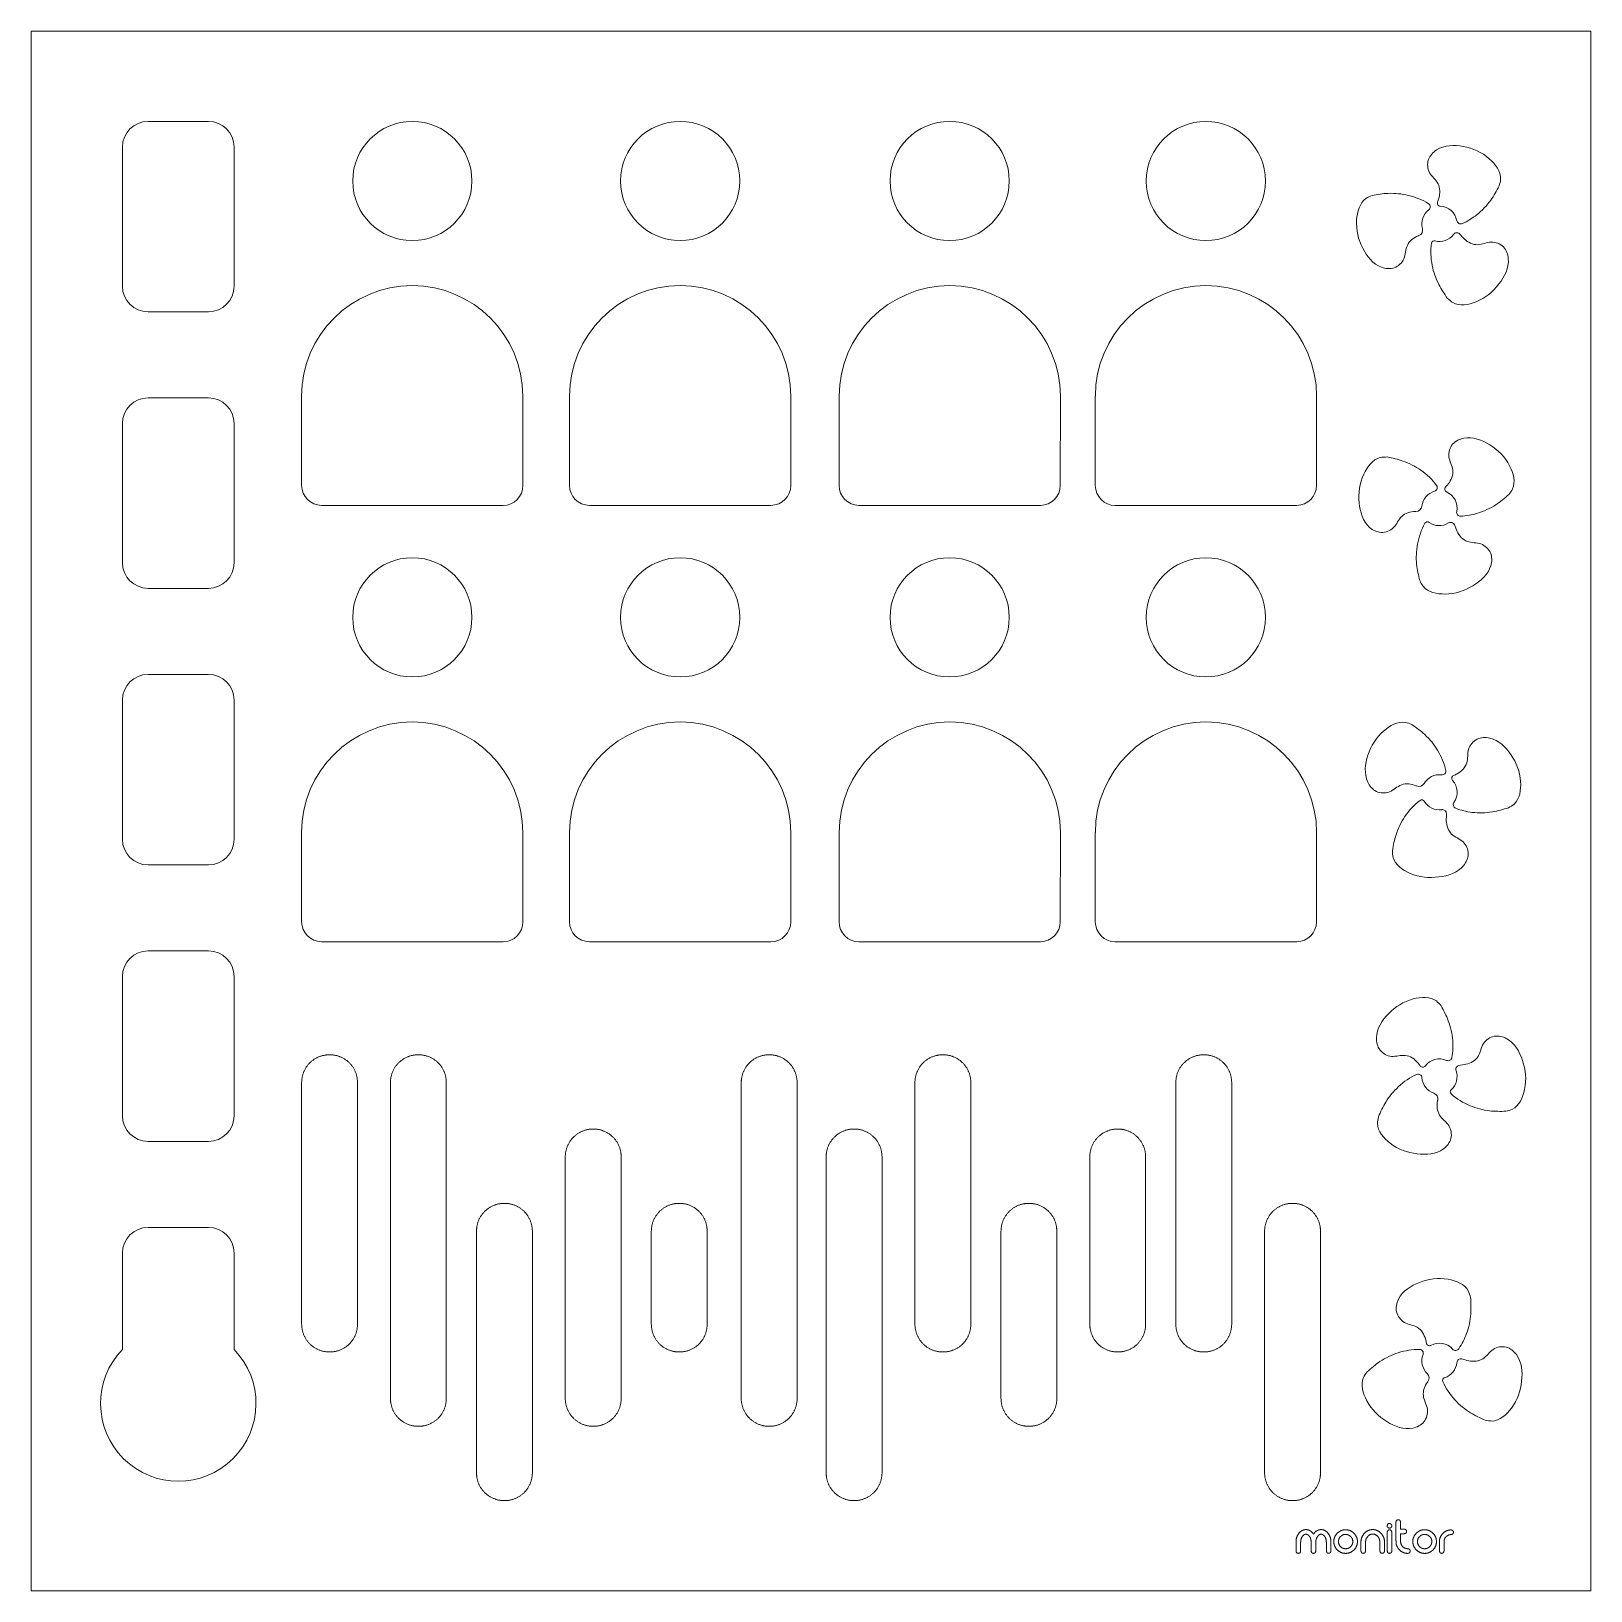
# Model space of a CAD drawing. Header units: metres. Extents: x -2538 to 7610, y -1082 to -498.
# Drawn here: x -194 to 368, y -1082 to -520 of the extents above; entities that cross this region are included whole.
import ezdxf

# ---------------------------------------------------------------- set-up
doc = ezdxf.new("R2010")
doc.units = ezdxf.units.M
doc.linetypes.add('AUSGEZOGEN', pattern=[0])
doc.layers.add('Standard', color=7, linetype='AUSGEZOGEN', lineweight=25)

# ---------------------------------------------------------------- blocks, each defined once
blk = doc.blocks.new('COMPLEXOBJECT_6')
at = {"layer": 'Standard', "color": 7, "linetype": 'AUSGEZOGEN', "lineweight": 13}
for centre, major_axis, start_param, end_param in [((320.34, -894), (-0.62, 1.31), 6.063983, 7.747492), ((313.01, -896.56), (-2.73, 5.76), 3.431753, 4.605899), ((317.94, -902.06), (-0.44, 0.927), 0.29016, 1.960733)]:
    blk.add_ellipse(centre, major_axis=major_axis, ratio=0.99288, start_param=start_param, end_param=end_param, dxfattribs=at)
for points, start_tangent, end_tangent in [([(320.02, -892.58), (322.58, -892.14), (326.93, -889.32), (328.87, -884.71), (332.75, -882.05), (337.26, -882.92), (342.97, -890.78), (343.72, -901.17), (339.31, -908.33), (336.97, -909.09)], (0.000976, 0.00022), (-0.000971, -0.000239)), ([(336.97, -909.09), (331.07, -908.91), (324.03, -907.06), (317.26, -902.82)], (-0.001, -0.000008), (-0.000738, 0.000675))]:
    blk.add_spline(points, degree=3, dxfattribs=dict(at, start_tangent=start_tangent, end_tangent=end_tangent))
blk = doc.blocks.new('COMPLEXOBJECT_7')
at = {"layer": 'Standard', "color": 7, "linetype": 'AUSGEZOGEN', "lineweight": 13}
for centre, major_axis, start_param, end_param in [((305.35, -897.05), (-0.58, 1.22), 4.336194, 6.247926), ((313.01, -896.56), (-2.73, 5.76), 1.194602, 2.376013), ((310.36, -904.58), (-0.9, 1.9), 4.03076, 5.517605)]:
    blk.add_ellipse(centre, major_axis=major_axis, ratio=0.99288, start_param=start_param, end_param=end_param, dxfattribs=at)
for points, start_tangent, end_tangent in [([(291.01, -911.05), (293.66, -905.77), (298.29, -900.18), (304.81, -895.81)], (0.000413, 0.000911), (0.000918, 0.000396)), ([(312.39, -905.08), (312.34, -905.31), (313.04, -910.48), (316.37, -914.24), (317.13, -918.91), (314.44, -922.63), (304.95, -924.42), (295.29, -920.6), (290.7, -913.51), (291.01, -911.05)], (-0.000233, -0.000973), (0.000194, 0.000981))]:
    blk.add_spline(points, degree=3, dxfattribs=dict(at, start_tangent=start_tangent, end_tangent=end_tangent))
blk = doc.blocks.new('COMPLEXOBJECT_8')
at = {"layer": 'Standard', "color": 7, "linetype": 'AUSGEZOGEN', "lineweight": 13}
for centre, major_axis, start_param, end_param in [((307, -892.13), (-0.474, 0.999), 1.74922, 3.637), ((313.01, -896.56), (-2.73, 5.76), 5.424284, 6.778593), ((316.12, -889.44), (-0.61, 1.29), 2.282692, 4.103172)]:
    blk.add_ellipse(centre, major_axis=major_axis, ratio=0.99288, start_param=start_param, end_param=end_param, dxfattribs=at)
for points, start_tangent, end_tangent in [([(306.11, -892.76), (305.22, -891.58), (300.72, -888.95), (295.74, -889.28), (291.6, -887), (290.3, -882.58), (294.65, -873.93), (303.53, -868.6), (311.9, -869.33), (313.64, -871.09)], (-0.000579, 0.000815), (0.000653, -0.000757)), ([(313.64, -871.09), (316.2, -876.44), (317.79, -883.57), (317.52, -889.68)], (0.000464, -0.000886), (-0.000162, -0.000987))]:
    blk.add_spline(points, degree=3, dxfattribs=dict(at, start_tangent=start_tangent, end_tangent=end_tangent))
blk = doc.blocks.new('COMPLEXOBJECT_9')
at = {"layer": 'Standard', "color": 7, "linetype": 'AUSGEZOGEN', "lineweight": 13}
for centre, major_axis, start_param, end_param in [((313.01, -998.99), (-0.07, 6.37), 3.431753, 4.605899), ((320.74, -999.74), (-0.02, 1.45), 6.063983, 7.747492), ((315.19, -1006.05), (-0.01, 1.03), 0.29016, 1.960733)]:
    blk.add_ellipse(centre, major_axis=major_axis, ratio=0.99288, start_param=start_param, end_param=end_param, dxfattribs=at)
for points, start_tangent, end_tangent in [([(321.04, -998.31), (323.55, -998.98), (328.69, -998.24), (332.38, -994.87), (337.02, -994.08), (340.74, -996.76), (342.64, -1006.29), (338.96, -1016.04), (331.96, -1020.69), (329.52, -1020.4)], (0.000978, -0.000209), (-0.000982, 0.000189)), ([(329.52, -1020.4), (324.24, -1017.77), (318.62, -1013.14), (314.25, -1006.45)], (-0.000912, 0.000411), (-0.000388, 0.000922))]:
    blk.add_spline(points, degree=3, dxfattribs=dict(at, start_tangent=start_tangent, end_tangent=end_tangent))
blk = doc.blocks.new('COMPLEXOBJECT_10')
at = {"layer": 'Standard', "color": 7, "linetype": 'AUSGEZOGEN', "lineweight": 13}
for centre, major_axis, start_param, end_param in [((305.85, -996.23), (-0.01, 1.35), 4.336194, 6.247926), ((313.01, -998.99), (-0.07, 6.37), 1.194602, 2.376013), ((307.24, -1005.16), (-0.02, 2.1), 4.03076, 5.517605)]:
    blk.add_ellipse(centre, major_axis=major_axis, ratio=0.99288, start_param=start_param, end_param=end_param, dxfattribs=at)
for points, start_tangent, end_tangent in [([(286.96, -1002.94), (291.58, -999.25), (298.13, -996.11), (305.88, -994.87)], (0.000756, 0.000654), (0.001, -0.000025)), ([(308.88, -1006.47), (308.74, -1006.65), (307.21, -1011.65), (308.66, -1016.45), (307.39, -1021.01), (303.39, -1023.26), (294.03, -1020.91), (286.85, -1013.4), (285.66, -1005.04), (286.96, -1002.94)], (-0.000619, -0.000786), (0.000587, 0.00081))]:
    blk.add_spline(points, degree=3, dxfattribs=dict(at, start_tangent=start_tangent, end_tangent=end_tangent))
blk = doc.blocks.new('COMPLEXOBJECT_11')
at = {"layer": 'Standard', "color": 7, "linetype": 'AUSGEZOGEN', "lineweight": 13}
for centre, major_axis, start_param, end_param in [((309.41, -992.45), (-0.01, 1.11), 1.74922, 3.637), ((313.01, -998.99), (-0.07, 6.37), 5.424284, 6.778593), ((318.81, -993.83), (-0.02, 1.43), 2.282692, 4.103172)]:
    blk.add_ellipse(centre, major_axis=major_axis, ratio=0.99288, start_param=start_param, end_param=end_param, dxfattribs=at)
for points, start_tangent, end_tangent in [([(308.33, -992.65), (308.02, -991.2), (305.03, -986.93), (300.37, -985.15), (297.57, -981.35), (298.24, -976.79), (305.81, -970.76), (316.11, -969.63), (323.4, -973.8), (324.25, -976.12)], (-0.000184, 0.000983), (0.000276, -0.000961)), ([(324.25, -976.12), (324.32, -982.06), (322.79, -989.2), (319.98, -994.63)], (0.000051, -0.000999), (-0.000561, -0.000828))]:
    blk.add_spline(points, degree=3, dxfattribs=dict(at, start_tangent=start_tangent, end_tangent=end_tangent))
blk = doc.blocks.new('COMPLEXOBJECT_12')
at = {"layer": 'Standard', "color": 7, "linetype": 'AUSGEZOGEN', "lineweight": 13}
for centre, major_axis, start_param, end_param in [((306.65, -797.89), (0.995, 0.25), 0.29016, 1.960733), ((313.01, -794.13), (6.18, 1.55), 3.431753, 4.605899), ((314.08, -801.82), (1.41, 0.35), 6.063983, 7.747492)]:
    blk.add_ellipse(centre, major_axis=major_axis, ratio=0.99288, start_param=start_param, end_param=end_param, dxfattribs=at)
for points, start_tangent, end_tangent in [([(296.04, -815.17), (297.36, -809.43), (300.55, -802.88), (306.04, -797.07)], (0.000187, 0.000982), (0.000806, 0.000592)), ([(315.54, -801.78), (315.47, -804.38), (317.39, -809.2), (321.53, -812), (323.38, -816.33), (321.64, -820.58), (312.81, -824.64), (302.48, -823.34), (296.32, -817.62), (296.04, -815.17)], (0.000025, -0.001), (-0.000045, 0.000999))]:
    blk.add_spline(points, degree=3, dxfattribs=dict(at, start_tangent=start_tangent, end_tangent=end_tangent))
blk = doc.blocks.new('COMPLEXOBJECT_13')
at = {"layer": 'Standard', "color": 7, "linetype": 'AUSGEZOGEN', "lineweight": 13}
for centre, major_axis, start_param, end_param in [((314.02, -786.52), (1.31, 0.33), 4.336194, 6.247926), ((305.66, -789.96), (2.04, 0.51), 4.03076, 5.517605), ((313.01, -794.13), (6.18, 1.55), 1.194602, 2.376013)]:
    blk.add_ellipse(centre, major_axis=major_axis, ratio=0.99288, start_param=start_param, end_param=end_param, dxfattribs=at)
for points, start_tangent, end_tangent in [([(304.77, -791.86), (304.56, -791.76), (299.34, -791.44), (295.01, -793.97), (290.28, -793.8), (287.16, -790.44), (287.26, -780.78), (292.89, -772.05), (300.75, -768.94), (303.09, -769.72)], (-0.000908, 0.000419), (0.000924, -0.000382)), ([(303.09, -769.72), (307.75, -773.35), (312.34, -778.99), (315.35, -786.24)], (0.000813, -0.000583), (0.000209, -0.000978))]:
    blk.add_spline(points, degree=3, dxfattribs=dict(at, start_tangent=start_tangent, end_tangent=end_tangent))
blk = doc.blocks.new('COMPLEXOBJECT_14')
at = {"layer": 'Standard', "color": 7, "linetype": 'AUSGEZOGEN', "lineweight": 13}
for centre, major_axis, start_param, end_param in [((318.53, -789.1), (1.07, 0.27), 1.74922, 3.637), ((313.01, -794.13), (6.18, 1.55), 5.424284, 6.778593), ((319.38, -798.57), (1.38, 0.35), 2.282692, 4.103172)]:
    blk.add_ellipse(centre, major_axis=major_axis, ratio=0.99288, start_param=start_param, end_param=end_param, dxfattribs=at)
for points, start_tangent, end_tangent in [([(318.08, -788.1), (319.41, -787.46), (322.87, -783.56), (323.52, -778.61), (326.56, -775), (331.15, -774.59), (338.78, -780.55), (342.28, -790.3), (339.93, -798.36), (337.86, -799.73)], (0.000913, 0.000408), (-0.00087, -0.000493)), ([(337.86, -799.73), (332.11, -801.19), (324.81, -801.36), (318.87, -799.9)], (-0.000959, -0.000282), (-0.000936, 0.000352))]:
    blk.add_spline(points, degree=3, dxfattribs=dict(at, start_tangent=start_tangent, end_tangent=end_tangent))
blk = doc.blocks.new('COMPLEXOBJECT_15')
at = {"layer": 'Standard', "color": 7, "linetype": 'AUSGEZOGEN', "lineweight": 13}
for centre, major_axis, start_param, end_param in [((308.69, -697.69), (0.811, 0.627), 0.29016, 1.960733), ((313.01, -691.7), (5.04, 3.9), 3.431753, 4.605899), ((317.07, -698.32), (1.15, 0.89), 6.063983, 7.747492)]:
    blk.add_ellipse(centre, major_axis=major_axis, ratio=0.99288, start_param=start_param, end_param=end_param, dxfattribs=at)
for points, start_tangent, end_tangent in [([(305.89, -717.78), (304.8, -711.98), (305.1, -704.71), (307.8, -697.19)], (-0.000222, 0.000975), (0.000501, 0.000865)), ([(318.39, -697.7), (319.37, -700.1), (323.06, -703.75), (327.97, -704.66), (331.4, -707.89), (331.52, -712.47), (325.05, -719.74), (315.06, -722.68), (307.13, -719.91), (305.89, -717.78)], (0.000423, -0.000906), (-0.000441, 0.000897))]:
    blk.add_spline(points, degree=3, dxfattribs=dict(at, start_tangent=start_tangent, end_tangent=end_tangent))
blk = doc.blocks.new('COMPLEXOBJECT_16')
at = {"layer": 'Standard', "color": 7, "linetype": 'AUSGEZOGEN', "lineweight": 13}
for centre, major_axis, start_param, end_param in [((313.01, -691.7), (5.04, 3.9), 1.194602, 2.376013), ((310.89, -684.32), (1.07, 0.83), 4.336194, 6.247926), ((304.61, -690.82), (1.67, 1.29), 4.03076, 5.517605)]:
    blk.add_ellipse(centre, major_axis=major_axis, ratio=0.99288, start_param=start_param, end_param=end_param, dxfattribs=at)
for points, start_tangent, end_tangent in [([(304.55, -692.92), (304.32, -692.92), (299.41, -694.71), (296.46, -698.76), (292.05, -700.5), (287.85, -698.67), (284.07, -689.78), (285.73, -679.52), (291.68, -673.53), (294.15, -673.31)], (-0.001, 0.00002), (0.001, 0.000021)), ([(294.15, -673.31), (299.87, -674.77), (306.33, -678.1), (311.99, -683.53)], (0.000978, -0.000209), (0.000583, -0.000812))]:
    blk.add_spline(points, degree=3, dxfattribs=dict(at, start_tangent=start_tangent, end_tangent=end_tangent))
blk = doc.blocks.new('COMPLEXOBJECT_17')
at = {"layer": 'Standard', "color": 7, "linetype": 'AUSGEZOGEN', "lineweight": 13}
for centre, major_axis, start_param, end_param in [((316.05, -684.88), (0.875, 0.677), 1.74922, 3.637), ((313.01, -691.7), (5.04, 3.9), 5.424284, 6.778593), ((320.62, -693.22), (1.13, 0.87), 2.282692, 4.103172)]:
    blk.add_ellipse(centre, major_axis=major_axis, ratio=0.99288, start_param=start_param, end_param=end_param, dxfattribs=at)
for points, start_tangent, end_tangent in [([(315.24, -684.15), (316.21, -683.02), (317.81, -678.06), (316.43, -673.27), (317.76, -668.74), (321.81, -666.53), (331.19, -668.93), (338.29, -676.46), (339.37, -684.79), (338.03, -686.88)], (0.000673, 0.00074), (-0.0006, -0.0008)), ([(338.03, -686.88), (333.34, -690.51), (326.71, -693.59), (320.69, -694.64)], (-0.000766, -0.000643), (-0.000999, -0.000052))]:
    blk.add_spline(points, degree=3, dxfattribs=dict(at, start_tangent=start_tangent, end_tangent=end_tangent))
blk = doc.blocks.new('COMPLEXOBJECT_18')
at = {"layer": 'Standard', "color": 7, "linetype": 'AUSGEZOGEN', "lineweight": 13}
for centre, major_axis, start_param, end_param in [((311.18, -596.43), (0.526, 0.881), 0.29016, 1.960733), ((313.01, -589.27), (3.27, 5.47), 3.431753, 4.605899), ((319.21, -593.94), (0.75, 1.25), 6.063983, 7.747492)]:
    blk.add_ellipse(centre, major_axis=major_axis, ratio=0.99288, start_param=start_param, end_param=end_param, dxfattribs=at)
for points, start_tangent, end_tangent in [([(320.21, -592.89), (322, -594.77), (326.77, -596.82), (331.68, -595.87), (336.05, -597.62), (337.83, -601.85), (334.46, -610.97), (326.24, -617.36), (317.84, -617.67), (315.91, -616.15)], (0.000725, -0.000689), (-0.000739, 0.000674)), ([(315.91, -616.15), (312.78, -611.15), (310.4, -604.27), (310.17, -596.28)], (-0.000563, 0.000827), (0.000151, 0.000989))]:
    blk.add_spline(points, degree=3, dxfattribs=dict(at, start_tangent=start_tangent, end_tangent=end_tangent))
blk = doc.blocks.new('COMPLEXOBJECT_19')
at = {"layer": 'Standard', "color": 7, "linetype": 'AUSGEZOGEN', "lineweight": 13}
for centre, major_axis, start_param, end_param in [((313.01, -589.27), (3.27, 5.47), 1.194602, 2.376013), ((308.34, -583.17), (0.69, 1.16), 4.336194, 6.247926), ((304.87, -591.52), (1.08, 1.81), 4.03076, 5.517605)]:
    blk.add_ellipse(centre, major_axis=major_axis, ratio=0.99288, start_param=start_param, end_param=end_param, dxfattribs=at)
for points, start_tangent, end_tangent in [([(288.73, -579.04), (294.59, -578.31), (301.82, -579.05), (309.08, -582.04)], (0.000987, 0.000163), (0.00084, -0.000543)), ([(305.58, -593.49), (305.36, -593.58), (301.45, -597.04), (300.18, -601.89), (296.72, -605.12), (292.13, -604.95), (285.37, -598.06), (283.17, -587.9), (286.52, -580.15), (288.73, -579.04)], (-0.000938, -0.000347), (0.000923, 0.000384))]:
    blk.add_spline(points, degree=3, dxfattribs=dict(at, start_tangent=start_tangent, end_tangent=end_tangent))
blk = doc.blocks.new('COMPLEXOBJECT_20')
at = {"layer": 'Standard', "color": 7, "linetype": 'AUSGEZOGEN', "lineweight": 13}
for centre, major_axis, start_param, end_param in [((313.35, -581.81), (0.567, 0.95), 1.74922, 3.637), ((313.01, -589.27), (3.27, 5.47), 5.424284, 6.778593), ((320.65, -587.9), (0.73, 1.22), 2.282692, 4.103172)]:
    blk.add_ellipse(centre, major_axis=major_axis, ratio=0.99288, start_param=start_param, end_param=end_param, dxfattribs=at)
for points, start_tangent, end_tangent in [([(312.33, -581.42), (312.82, -580.02), (312.5, -574.82), (309.46, -570.87), (309.05, -566.16), (312, -562.62), (321.61, -561.43), (330.98, -565.85), (335.02, -573.21), (334.53, -575.64)], (0.000356, 0.000935), (-0.000266, -0.000964)), ([(334.53, -575.64), (331.5, -580.74), (326.46, -586.02), (321.23, -589.2)], (-0.000478, -0.000878), (-0.00091, -0.000414))]:
    blk.add_spline(points, degree=3, dxfattribs=dict(at, start_tangent=start_tangent, end_tangent=end_tangent))
blk = doc.blocks.new('COMPLEXOBJECT_21')
at = {"layer": 'Standard', "color": 7, "linetype": 'AUSGEZOGEN', "lineweight": 13}
for p, q in [((-152.31, -552.37), (-130.58, -552.37)), ((-161.56, -611.75), (-161.56, -561.63)), ((-121.32, -561.63), (-121.32, -611.75)), ((-130.58, -621.01), (-152.31, -621.01))]:
    blk.add_line(p, q, dxfattribs=at)
for centre, start, end in [((-152.31, -561.63), 90, 180), ((-130.58, -561.63), 0, 90), ((-152.31, -611.75), 180, 270), ((-130.58, -611.75), 270, 0)]:
    blk.add_arc(centre, 9.25, start, end, dxfattribs=at)
blk = doc.blocks.new('COMPLEXOBJECT_22')
at = {"layer": 'Standard', "color": 7, "linetype": 'AUSGEZOGEN', "lineweight": 13}
for p, q in [((-152.31, -652.01), (-130.58, -652.01)), ((-161.56, -711.39), (-161.56, -661.27)), ((-121.32, -661.27), (-121.32, -711.39)), ((-130.58, -720.65), (-152.31, -720.65))]:
    blk.add_line(p, q, dxfattribs=at)
for centre, start, end in [((-152.31, -661.27), 90, 180), ((-130.58, -661.27), 0, 90), ((-152.31, -711.39), 180, 270), ((-130.58, -711.39), 270, 0)]:
    blk.add_arc(centre, 9.25, start, end, dxfattribs=at)
blk = doc.blocks.new('COMPLEXOBJECT_23')
at = {"layer": 'Standard', "color": 7, "linetype": 'AUSGEZOGEN', "lineweight": 13}
for p, q in [((-152.31, -751.65), (-130.58, -751.65)), ((-161.56, -811.03), (-161.56, -760.91)), ((-121.32, -760.91), (-121.32, -811.03)), ((-130.58, -820.29), (-152.31, -820.29))]:
    blk.add_line(p, q, dxfattribs=at)
for centre, start, end in [((-152.31, -760.91), 90, 180), ((-130.58, -760.91), 0, 90), ((-152.31, -811.03), 180, 270), ((-130.58, -811.03), 270, 0)]:
    blk.add_arc(centre, 9.25, start, end, dxfattribs=at)
blk = doc.blocks.new('COMPLEXOBJECT_24')
at = {"layer": 'Standard', "color": 7, "linetype": 'AUSGEZOGEN', "lineweight": 13}
for p, q in [((-152.31, -851.29), (-130.58, -851.29)), ((-161.56, -910.67), (-161.56, -860.55)), ((-121.32, -860.55), (-121.32, -910.67)), ((-130.58, -919.93), (-152.31, -919.93))]:
    blk.add_line(p, q, dxfattribs=at)
for centre, start, end in [((-152.31, -860.55), 90, 180), ((-130.58, -860.55), 0, 90), ((-152.31, -910.67), 180, 270), ((-130.58, -910.67), 270, 0)]:
    blk.add_arc(centre, 9.25, start, end, dxfattribs=at)
blk = doc.blocks.new('COMPLEXOBJECT_25')
at = {"layer": 'Standard', "color": 7, "linetype": 'AUSGEZOGEN', "lineweight": 13}
for p, q in [((-152.31, -950.93), (-130.58, -950.93)), ((-161.56, -994.9), (-161.56, -960.19)), ((-121.32, -960.19), (-121.32, -994.9))]:
    blk.add_line(p, q, dxfattribs=at)
for centre, radius, start, end in [((-152.31, -960.19), 9.25, 90, 180), ((-130.58, -960.19), 9.25, 0, 90), ((-141.44, -1014.37), 28, 135.9367, 44.0633)]:
    blk.add_arc(centre, radius, start, end, dxfattribs=at)
blk = doc.blocks.new('COMPLEXOBJECT_26')
at = {"layer": 'Standard', "color": 7, "linetype": 'AUSGEZOGEN', "lineweight": 13}
for p, q in [((189.01, -808.66), (189, -840.83)), ((268.74, -808.66), (268.73, -840.82)), ((261.57, -847.98), (196.15, -847.99))]:
    blk.add_line(p, q, dxfattribs=at)
for centre, radius, start, end in [((228.88, -808.66), 39.86, 0, 180), ((196.16, -840.83), 7.16, 180, 269.9734), ((261.57, -840.82), 7.16, 270.0266, 0)]:
    blk.add_arc(centre, radius, start, end, dxfattribs=at)
blk = doc.blocks.new('COMPLEXOBJECT_27')
at = {"layer": 'Standard', "color": 7, "linetype": 'AUSGEZOGEN', "lineweight": 13}
for p, q in [((96.69, -808.66), (96.68, -840.83)), ((176.41, -808.66), (176.4, -840.82)), ((169.25, -847.97), (103.83, -847.98))]:
    blk.add_line(p, q, dxfattribs=at)
for centre, radius, start, end in [((136.55, -808.66), 39.86, 0, 180), ((103.83, -840.83), 7.16, 180, 269.9734), ((169.24, -840.82), 7.16, 270.0266, 0)]:
    blk.add_arc(centre, radius, start, end, dxfattribs=at)
blk = doc.blocks.new('COMPLEXOBJECT_28')
at = {"layer": 'Standard', "color": 7, "linetype": 'AUSGEZOGEN', "lineweight": 13}
for p, q in [((-0.46, -808.66), (-0.45, -840.82)), ((79.26, -808.66), (79.27, -840.83)), ((6.7, -847.97), (72.12, -847.98))]:
    blk.add_line(p, q, dxfattribs=at)
for centre, radius, start, end in [((39.4, -808.66), 39.86, 0, 180), ((6.7, -840.82), 7.16, 180, 269.9734), ((72.12, -840.83), 7.16, 270.0266, 0)]:
    blk.add_arc(centre, radius, start, end, dxfattribs=at)
blk = doc.blocks.new('COMPLEXOBJECT_29')
at = {"layer": 'Standard', "color": 7, "linetype": 'AUSGEZOGEN', "lineweight": 13}
for p, q in [((-96.99, -808.66), (-96.98, -840.82)), ((-17.26, -808.66), (-17.25, -840.83)), ((-89.82, -847.98), (-24.4, -847.99))]:
    blk.add_line(p, q, dxfattribs=at)
for centre, radius, start, end in [((-57.13, -808.66), 39.86, 0, 180), ((-89.82, -840.82), 7.16, 180, 269.9734), ((-24.41, -840.83), 7.16, 270.0266, 0)]:
    blk.add_arc(centre, radius, start, end, dxfattribs=at)
blk = doc.blocks.new('COMPLEXOBJECT_30')
at = {"layer": 'Standard', "color": 7, "linetype": 'AUSGEZOGEN', "lineweight": 13}
for p, q in [((-0.46, -651.42), (-0.45, -683.58)), ((79.26, -651.42), (79.27, -683.59)), ((6.7, -690.74), (72.12, -690.75))]:
    blk.add_line(p, q, dxfattribs=at)
for centre, radius, start, end in [((39.4, -651.42), 39.86, 0, 180), ((6.7, -683.58), 7.16, 180, 269.9734), ((72.12, -683.59), 7.16, 270.0266, 0)]:
    blk.add_arc(centre, radius, start, end, dxfattribs=at)
blk = doc.blocks.new('COMPLEXOBJECT_31')
at = {"layer": 'Standard', "color": 7, "linetype": 'AUSGEZOGEN', "lineweight": 13}
for p, q in [((96.69, -651.43), (96.68, -683.59)), ((176.41, -651.43), (176.4, -683.58)), ((169.25, -690.74), (103.83, -690.75))]:
    blk.add_line(p, q, dxfattribs=at)
for centre, radius, start, end in [((136.55, -651.43), 39.86, 0, 180), ((103.83, -683.59), 7.16, 180, 269.9734), ((169.24, -683.58), 7.16, 270.0266, 0)]:
    blk.add_arc(centre, radius, start, end, dxfattribs=at)
blk = doc.blocks.new('COMPLEXOBJECT_32')
at = {"layer": 'Standard', "color": 7, "linetype": 'AUSGEZOGEN', "lineweight": 13}
for p, q in [((189.01, -651.43), (189, -683.6)), ((268.74, -651.43), (268.73, -683.59)), ((261.57, -690.74), (196.15, -690.75))]:
    blk.add_line(p, q, dxfattribs=at)
for centre, radius, start, end in [((228.88, -651.43), 39.86, 0, 180), ((196.16, -683.6), 7.16, 180, 269.9734), ((261.57, -683.59), 7.16, 270.0266, 0)]:
    blk.add_arc(centre, radius, start, end, dxfattribs=at)
blk = doc.blocks.new('COMPLEXOBJECT_33')
at = {"layer": 'Standard', "color": 7, "linetype": 'AUSGEZOGEN', "lineweight": 13}
for p, q in [((-96.99, -651.43), (-96.98, -683.59)), ((-17.26, -651.43), (-17.25, -683.6)), ((-89.82, -690.74), (-24.4, -690.75))]:
    blk.add_line(p, q, dxfattribs=at)
for centre, radius, start, end in [((-57.13, -651.43), 39.86, 0, 180), ((-89.82, -683.59), 7.16, 180, 269.9734), ((-24.41, -683.6), 7.16, 270.0266, 0)]:
    blk.add_arc(centre, radius, start, end, dxfattribs=at)

msp = doc.modelspace()

# ---------------------------------------------------------------- linework, layer by layer
at = {"layer": 'Standard', "color": 7, "linetype": 'AUSGEZOGEN', "lineweight": 13}
for points in [[(-194.44, -1081.87), (367.56, -1081.87), (367.56, -519.87), (-194.44, -519.87), (-194.44, -1081.87)], [(-76.85, -985.82), (-76.85, -898.71), (-76.85, -898.48), (-76.86, -898.26), (-76.87, -898.04), (-76.89, -897.81), (-76.92, -897.58), (-76.94, -897.35), (-76.98, -897.12), (-77.02, -896.89), (-77.06, -896.65), (-77.12, -896.42), (-77.17, -896.19), (-77.24, -895.96), (-77.31, -895.72), (-77.38, -895.49), (-77.47, -895.26), (-77.55, -895.03), (-77.65, -894.8), (-77.75, -894.57), (-77.86, -894.34), (-77.97, -894.11), (-78.09, -893.89), (-78.21, -893.67), (-78.34, -893.45), (-78.48, -893.23), (-78.62, -893.02), (-78.77, -892.81), (-78.93, -892.61), (-79.09, -892.4), (-79.25, -892.21), (-79.42, -892.01), (-79.6, -891.82), (-79.78, -891.64), (-79.97, -891.46), (-80.16, -891.28), (-80.35, -891.11), (-80.55, -890.94), (-80.75, -890.78), (-80.96, -890.63), (-81.17, -890.48), (-81.38, -890.34), (-81.6, -890.2), (-81.81, -890.07), (-82.04, -889.94), (-82.26, -889.82), (-82.48, -889.71), (-82.71, -889.6), (-82.94, -889.5), (-83.17, -889.41), (-83.4, -889.32), (-83.63, -889.24), (-83.87, -889.16), (-84.1, -889.09), (-84.33, -889.03), (-84.57, -888.97), (-84.8, -888.92), (-85.03, -888.87), (-85.26, -888.83), (-85.49, -888.8), (-85.72, -888.77), (-85.95, -888.75), (-86.18, -888.73), (-86.41, -888.72), (-86.63, -888.71), (-86.85, -888.71), (-86.98, -888.71), (-87.2, -888.71), (-87.42, -888.72), (-87.65, -888.73), (-87.88, -888.75), (-88.1, -888.77), (-88.33, -888.8), (-88.56, -888.83), (-88.8, -888.87), (-89.03, -888.92), (-89.26, -888.97), (-89.49, -889.03), (-89.73, -889.09), (-89.96, -889.16), (-90.19, -889.24), (-90.43, -889.32), (-90.66, -889.41), (-90.89, -889.5), (-91.12, -889.6), (-91.34, -889.71), (-91.57, -889.82), (-91.79, -889.94), (-92.01, -890.07), (-92.23, -890.2), (-92.45, -890.34), (-92.66, -890.48), (-92.87, -890.63), (-93.08, -890.78), (-93.28, -890.94), (-93.48, -891.11), (-93.67, -891.28), (-93.86, -891.46), (-94.05, -891.64), (-94.23, -891.82), (-94.4, -892.01), (-94.57, -892.21), (-94.74, -892.4), (-94.9, -892.61), (-95.05, -892.81), (-95.2, -893.02), (-95.35, -893.23), (-95.48, -893.45), (-95.62, -893.67), (-95.74, -893.89), (-95.86, -894.11), (-95.97, -894.34), (-96.08, -894.57), (-96.18, -894.8), (-96.27, -895.03), (-96.36, -895.26), (-96.44, -895.49), (-96.52, -895.72), (-96.59, -895.96), (-96.65, -896.19), (-96.71, -896.42), (-96.76, -896.65), (-96.81, -896.89), (-96.85, -897.12), (-96.88, -897.35), (-96.91, -897.58), (-96.94, -897.81), (-96.95, -898.04), (-96.97, -898.26), (-96.97, -898.48), (-96.98, -898.71), (-96.98, -985.82), (-96.97, -986.04), (-96.97, -986.26), (-96.95, -986.49), (-96.94, -986.72), (-96.91, -986.94), (-96.88, -987.17), (-96.85, -987.41), (-96.81, -987.64), (-96.76, -987.87), (-96.71, -988.1), (-96.65, -988.34), (-96.59, -988.57), (-96.52, -988.8), (-96.44, -989.04), (-96.36, -989.27), (-96.27, -989.5), (-96.18, -989.73), (-96.08, -989.96), (-95.97, -990.19), (-95.86, -990.41), (-95.74, -990.63), (-95.62, -990.86), (-95.48, -991.07), (-95.35, -991.29), (-95.2, -991.5), (-95.05, -991.71), (-94.9, -991.92), (-94.74, -992.12), (-94.57, -992.32), (-94.4, -992.51), (-94.23, -992.7), (-94.05, -992.89), (-93.86, -993.07), (-93.67, -993.25), (-93.48, -993.42), (-93.28, -993.58), (-93.08, -993.74), (-92.87, -993.9), (-92.66, -994.04), (-92.45, -994.19), (-92.23, -994.33), (-92.01, -994.46), (-91.79, -994.58), (-91.57, -994.7), (-91.34, -994.81), (-91.12, -994.92), (-90.89, -995.02), (-90.66, -995.12), (-90.43, -995.2), (-90.19, -995.29), (-89.96, -995.36), (-89.73, -995.43), (-89.49, -995.5), (-89.26, -995.55), (-89.03, -995.61), (-88.8, -995.65), (-88.56, -995.69), (-88.33, -995.73), (-88.1, -995.75), (-87.88, -995.78), (-87.65, -995.8), (-87.42, -995.81), (-87.2, -995.82), (-86.98, -995.82), (-86.85, -995.82), (-86.63, -995.82), (-86.41, -995.81), (-86.18, -995.8), (-85.95, -995.78), (-85.72, -995.75), (-85.49, -995.73), (-85.26, -995.69), (-85.03, -995.65), (-84.8, -995.61), (-84.57, -995.55), (-84.33, -995.5), (-84.1, -995.43), (-83.87, -995.36), (-83.63, -995.29), (-83.4, -995.2), (-83.17, -995.12), (-82.94, -995.02), (-82.71, -994.92), (-82.48, -994.81), (-82.26, -994.7), (-82.04, -994.58), (-81.81, -994.46), (-81.6, -994.33), (-81.38, -994.19), (-81.17, -994.04), (-80.96, -993.9), (-80.75, -993.74), (-80.55, -993.58), (-80.35, -993.42), (-80.16, -993.25), (-79.97, -993.07), (-79.78, -992.89), (-79.6, -992.7), (-79.42, -992.51), (-79.25, -992.32), (-79.09, -992.12), (-78.93, -991.92), (-78.77, -991.71), (-78.62, -991.5), (-78.48, -991.29), (-78.34, -991.07), (-78.21, -990.86), (-78.09, -990.63), (-77.97, -990.41), (-77.86, -990.19), (-77.75, -989.96), (-77.65, -989.73), (-77.55, -989.5), (-77.47, -989.27), (-77.38, -989.04), (-77.31, -988.8), (-77.24, -988.57), (-77.17, -988.34), (-77.12, -988.1), (-77.06, -987.87), (-77.02, -987.64), (-76.98, -987.41), (-76.94, -987.17), (-76.92, -986.94), (-76.89, -986.72), (-76.87, -986.49), (-76.86, -986.26), (-76.85, -986.04), (-76.85, -985.82)], [(-44.85, -1012.6), (-44.85, -898.71), (-44.85, -898.48), (-44.86, -898.26), (-44.87, -898.04), (-44.89, -897.81), (-44.92, -897.58), (-44.94, -897.35), (-44.98, -897.12), (-45.02, -896.89), (-45.06, -896.65), (-45.12, -896.42), (-45.17, -896.19), (-45.24, -895.96), (-45.31, -895.72), (-45.38, -895.49), (-45.47, -895.26), (-45.55, -895.03), (-45.65, -894.8), (-45.75, -894.57), (-45.86, -894.34), (-45.97, -894.11), (-46.09, -893.89), (-46.21, -893.67), (-46.34, -893.45), (-46.48, -893.23), (-46.62, -893.02), (-46.77, -892.81), (-46.93, -892.61), (-47.09, -892.4), (-47.25, -892.21), (-47.42, -892.01), (-47.6, -891.82), (-47.78, -891.64), (-47.97, -891.46), (-48.16, -891.28), (-48.35, -891.11), (-48.55, -890.94), (-48.75, -890.78), (-48.96, -890.63), (-49.17, -890.48), (-49.38, -890.34), (-49.6, -890.2), (-49.81, -890.07), (-50.04, -889.94), (-50.26, -889.82), (-50.48, -889.71), (-50.71, -889.6), (-50.94, -889.5), (-51.17, -889.41), (-51.4, -889.32), (-51.63, -889.24), (-51.87, -889.16), (-52.1, -889.09), (-52.33, -889.03), (-52.57, -888.97), (-52.8, -888.92), (-53.03, -888.87), (-53.26, -888.83), (-53.49, -888.8), (-53.72, -888.77), (-53.95, -888.75), (-54.18, -888.73), (-54.41, -888.72), (-54.63, -888.71), (-54.85, -888.71), (-54.98, -888.71), (-55.2, -888.71), (-55.42, -888.72), (-55.65, -888.73), (-55.88, -888.75), (-56.1, -888.77), (-56.33, -888.8), (-56.56, -888.83), (-56.8, -888.87), (-57.03, -888.92), (-57.26, -888.97), (-57.49, -889.03), (-57.73, -889.09), (-57.96, -889.16), (-58.19, -889.24), (-58.43, -889.32), (-58.66, -889.41), (-58.89, -889.5), (-59.12, -889.6), (-59.34, -889.71), (-59.57, -889.82), (-59.79, -889.94), (-60.01, -890.07), (-60.23, -890.2), (-60.45, -890.34), (-60.66, -890.48), (-60.87, -890.63), (-61.08, -890.78), (-61.28, -890.94), (-61.48, -891.11), (-61.67, -891.28), (-61.86, -891.46), (-62.05, -891.64), (-62.23, -891.82), (-62.4, -892.01), (-62.57, -892.21), (-62.74, -892.4), (-62.9, -892.61), (-63.05, -892.81), (-63.2, -893.02), (-63.35, -893.23), (-63.48, -893.45), (-63.62, -893.67), (-63.74, -893.89), (-63.86, -894.11), (-63.97, -894.34), (-64.08, -894.57), (-64.18, -894.8), (-64.27, -895.03), (-64.36, -895.26), (-64.44, -895.49), (-64.52, -895.72), (-64.59, -895.96), (-64.65, -896.19), (-64.71, -896.42), (-64.76, -896.65), (-64.81, -896.89), (-64.85, -897.12), (-64.88, -897.35), (-64.91, -897.58), (-64.94, -897.81), (-64.95, -898.04), (-64.97, -898.26), (-64.97, -898.48), (-64.98, -898.71), (-64.98, -1012.6), (-64.97, -1012.82), (-64.97, -1013.04), (-64.95, -1013.27), (-64.94, -1013.49), (-64.91, -1013.72), (-64.88, -1013.95), (-64.85, -1014.18), (-64.81, -1014.42), (-64.76, -1014.65), (-64.71, -1014.88), (-64.65, -1015.11), (-64.59, -1015.35), (-64.52, -1015.58), (-64.44, -1015.81), (-64.36, -1016.05), (-64.27, -1016.28), (-64.18, -1016.51), (-64.08, -1016.74), (-63.97, -1016.96), (-63.86, -1017.19), (-63.74, -1017.41), (-63.62, -1017.63), (-63.48, -1017.85), (-63.35, -1018.07), (-63.2, -1018.28), (-63.05, -1018.49), (-62.9, -1018.7), (-62.74, -1018.9), (-62.57, -1019.1), (-62.4, -1019.29), (-62.23, -1019.48), (-62.05, -1019.67), (-61.86, -1019.85), (-61.67, -1020.02), (-61.48, -1020.19), (-61.28, -1020.36), (-61.08, -1020.52), (-60.87, -1020.67), (-60.66, -1020.82), (-60.45, -1020.97), (-60.23, -1021.1), (-60.01, -1021.23), (-59.79, -1021.36), (-59.57, -1021.48), (-59.34, -1021.59), (-59.12, -1021.7), (-58.89, -1021.8), (-58.66, -1021.89), (-58.43, -1021.98), (-58.19, -1022.06), (-57.96, -1022.14), (-57.73, -1022.21), (-57.49, -1022.27), (-57.26, -1022.33), (-57.03, -1022.38), (-56.8, -1022.43), (-56.56, -1022.47), (-56.33, -1022.5), (-56.1, -1022.53), (-55.88, -1022.56), (-55.65, -1022.57), (-55.42, -1022.59), (-55.2, -1022.59), (-54.98, -1022.6), (-54.85, -1022.6), (-54.63, -1022.59), (-54.41, -1022.59), (-54.18, -1022.57), (-53.95, -1022.56), (-53.72, -1022.53), (-53.49, -1022.5), (-53.26, -1022.47), (-53.03, -1022.43), (-52.8, -1022.38), (-52.57, -1022.33), (-52.33, -1022.27), (-52.1, -1022.21), (-51.87, -1022.14), (-51.63, -1022.06), (-51.4, -1021.98), (-51.17, -1021.89), (-50.94, -1021.8), (-50.71, -1021.7), (-50.48, -1021.59), (-50.26, -1021.48), (-50.04, -1021.36), (-49.81, -1021.23), (-49.6, -1021.1), (-49.38, -1020.97), (-49.17, -1020.82), (-48.96, -1020.67), (-48.75, -1020.52), (-48.55, -1020.36), (-48.35, -1020.19), (-48.16, -1020.02), (-47.97, -1019.85), (-47.78, -1019.67), (-47.6, -1019.48), (-47.42, -1019.29), (-47.25, -1019.1), (-47.09, -1018.9), (-46.93, -1018.7), (-46.77, -1018.49), (-46.62, -1018.28), (-46.48, -1018.07), (-46.34, -1017.85), (-46.21, -1017.63), (-46.09, -1017.41), (-45.97, -1017.19), (-45.86, -1016.96), (-45.75, -1016.74), (-45.65, -1016.51), (-45.55, -1016.28), (-45.47, -1016.05), (-45.38, -1015.81), (-45.31, -1015.58), (-45.24, -1015.35), (-45.17, -1015.11), (-45.12, -1014.88), (-45.06, -1014.65), (-45.02, -1014.42), (-44.98, -1014.18), (-44.94, -1013.95), (-44.92, -1013.72), (-44.89, -1013.49), (-44.87, -1013.27), (-44.86, -1013.04), (-44.85, -1012.82), (-44.85, -1012.6)], [(81.56, -1012.6), (81.56, -898.71), (81.55, -898.48), (81.55, -898.26), (81.53, -898.04), (81.52, -897.81), (81.49, -897.58), (81.46, -897.35), (81.43, -897.12), (81.39, -896.89), (81.34, -896.65), (81.29, -896.42), (81.24, -896.19), (81.17, -895.96), (81.1, -895.72), (81.03, -895.49), (80.94, -895.26), (80.86, -895.03), (80.76, -894.8), (80.66, -894.57), (80.55, -894.34), (80.44, -894.11), (80.32, -893.89), (80.2, -893.67), (80.06, -893.45), (79.93, -893.23), (79.78, -893.02), (79.64, -892.81), (79.48, -892.61), (79.32, -892.4), (79.16, -892.21), (78.98, -892.01), (78.81, -891.82), (78.63, -891.64), (78.44, -891.46), (78.25, -891.28), (78.06, -891.11), (77.86, -890.94), (77.66, -890.78), (77.45, -890.63), (77.24, -890.48), (77.03, -890.34), (76.81, -890.2), (76.59, -890.07), (76.37, -889.94), (76.15, -889.82), (75.92, -889.71), (75.7, -889.6), (75.47, -889.5), (75.24, -889.41), (75.01, -889.32), (74.77, -889.24), (74.54, -889.16), (74.31, -889.09), (74.08, -889.03), (73.84, -888.97), (73.61, -888.92), (73.38, -888.87), (73.15, -888.83), (72.91, -888.8), (72.68, -888.77), (72.46, -888.75), (72.23, -888.73), (72, -888.72), (71.78, -888.71), (71.56, -888.71), (71.43, -888.71), (71.21, -888.71), (70.99, -888.72), (70.76, -888.73), (70.53, -888.75), (70.31, -888.77), (70.08, -888.8), (69.84, -888.83), (69.61, -888.87), (69.38, -888.92), (69.15, -888.97), (68.91, -889.03), (68.68, -889.09), (68.45, -889.16), (68.21, -889.24), (67.98, -889.32), (67.75, -889.41), (67.52, -889.5), (67.29, -889.6), (67.06, -889.71), (66.84, -889.82), (66.62, -889.94), (66.39, -890.07), (66.18, -890.2), (65.96, -890.34), (65.75, -890.48), (65.54, -890.63), (65.33, -890.78), (65.13, -890.94), (64.93, -891.11), (64.74, -891.28), (64.55, -891.46), (64.36, -891.64), (64.18, -891.82), (64, -892.01), (63.83, -892.21), (63.67, -892.4), (63.51, -892.61), (63.35, -892.81), (63.21, -893.02), (63.06, -893.23), (62.93, -893.45), (62.79, -893.67), (62.67, -893.89), (62.55, -894.11), (62.44, -894.34), (62.33, -894.57), (62.23, -894.8), (62.13, -895.03), (62.05, -895.26), (61.96, -895.49), (61.89, -895.72), (61.82, -895.96), (61.75, -896.19), (61.7, -896.42), (61.65, -896.65), (61.6, -896.89), (61.56, -897.12), (61.52, -897.35), (61.5, -897.58), (61.47, -897.81), (61.45, -898.04), (61.44, -898.26), (61.43, -898.48), (61.43, -898.71), (61.43, -1012.6), (61.43, -1012.82), (61.44, -1013.04), (61.45, -1013.27), (61.47, -1013.49), (61.5, -1013.72), (61.52, -1013.95), (61.56, -1014.18), (61.6, -1014.42), (61.65, -1014.65), (61.7, -1014.88), (61.75, -1015.11), (61.82, -1015.35), (61.89, -1015.58), (61.96, -1015.81), (62.05, -1016.05), (62.13, -1016.28), (62.23, -1016.51), (62.33, -1016.74), (62.44, -1016.96), (62.55, -1017.19), (62.67, -1017.41), (62.79, -1017.63), (62.93, -1017.85), (63.06, -1018.07), (63.21, -1018.28), (63.35, -1018.49), (63.51, -1018.7), (63.67, -1018.9), (63.83, -1019.1), (64, -1019.29), (64.18, -1019.48), (64.36, -1019.67), (64.55, -1019.85), (64.74, -1020.02), (64.93, -1020.19), (65.13, -1020.36), (65.33, -1020.52), (65.54, -1020.67), (65.75, -1020.82), (65.96, -1020.97), (66.18, -1021.1), (66.39, -1021.23), (66.62, -1021.36), (66.84, -1021.48), (67.06, -1021.59), (67.29, -1021.7), (67.52, -1021.8), (67.75, -1021.89), (67.98, -1021.98), (68.21, -1022.06), (68.45, -1022.14), (68.68, -1022.21), (68.91, -1022.27), (69.15, -1022.33), (69.38, -1022.38), (69.61, -1022.43), (69.84, -1022.47), (70.08, -1022.5), (70.31, -1022.53), (70.53, -1022.56), (70.76, -1022.57), (70.99, -1022.59), (71.21, -1022.59), (71.43, -1022.6), (71.56, -1022.6), (71.78, -1022.59), (72, -1022.59), (72.23, -1022.57), (72.46, -1022.56), (72.68, -1022.53), (72.91, -1022.5), (73.15, -1022.47), (73.38, -1022.43), (73.61, -1022.38), (73.84, -1022.33), (74.08, -1022.27), (74.31, -1022.21), (74.54, -1022.14), (74.77, -1022.06), (75.01, -1021.98), (75.24, -1021.89), (75.47, -1021.8), (75.7, -1021.7), (75.92, -1021.59), (76.15, -1021.48), (76.37, -1021.36), (76.59, -1021.23), (76.81, -1021.1), (77.03, -1020.97), (77.24, -1020.82), (77.45, -1020.67), (77.66, -1020.52), (77.86, -1020.36), (78.06, -1020.19), (78.25, -1020.02), (78.44, -1019.85), (78.63, -1019.67), (78.81, -1019.48), (78.98, -1019.29), (79.16, -1019.1), (79.32, -1018.9), (79.48, -1018.7), (79.64, -1018.49), (79.78, -1018.28), (79.93, -1018.07), (80.06, -1017.85), (80.2, -1017.63), (80.32, -1017.41), (80.44, -1017.19), (80.55, -1016.96), (80.66, -1016.74), (80.76, -1016.51), (80.86, -1016.28), (80.94, -1016.05), (81.03, -1015.81), (81.1, -1015.58), (81.17, -1015.35), (81.24, -1015.11), (81.29, -1014.88), (81.34, -1014.65), (81.39, -1014.42), (81.43, -1014.18), (81.46, -1013.95), (81.49, -1013.72), (81.52, -1013.49), (81.53, -1013.27), (81.55, -1013.04), (81.55, -1012.82), (81.56, -1012.6)], [(144.15, -985.82), (144.15, -898.71), (144.15, -898.48), (144.14, -898.26), (144.13, -898.04), (144.11, -897.81), (144.08, -897.58), (144.06, -897.35), (144.02, -897.12), (143.98, -896.89), (143.94, -896.65), (143.88, -896.42), (143.83, -896.19), (143.76, -895.96), (143.69, -895.72), (143.62, -895.49), (143.53, -895.26), (143.45, -895.03), (143.35, -894.8), (143.25, -894.57), (143.14, -894.34), (143.03, -894.11), (142.91, -893.89), (142.79, -893.67), (142.66, -893.45), (142.52, -893.23), (142.38, -893.02), (142.23, -892.81), (142.07, -892.61), (141.91, -892.4), (141.75, -892.21), (141.58, -892.01), (141.4, -891.82), (141.22, -891.64), (141.03, -891.46), (140.84, -891.28), (140.65, -891.11), (140.45, -890.94), (140.25, -890.78), (140.04, -890.63), (139.83, -890.48), (139.62, -890.34), (139.4, -890.2), (139.19, -890.07), (138.96, -889.94), (138.74, -889.82), (138.52, -889.71), (138.29, -889.6), (138.06, -889.5), (137.83, -889.41), (137.6, -889.32), (137.37, -889.24), (137.13, -889.16), (136.9, -889.09), (136.67, -889.03), (136.43, -888.97), (136.2, -888.92), (135.97, -888.87), (135.74, -888.83), (135.51, -888.8), (135.28, -888.77), (135.05, -888.75), (134.82, -888.73), (134.59, -888.72), (134.37, -888.71), (134.15, -888.71), (134.02, -888.71), (133.8, -888.71), (133.58, -888.72), (133.35, -888.73), (133.12, -888.75), (132.9, -888.77), (132.67, -888.8), (132.44, -888.83), (132.2, -888.87), (131.97, -888.92), (131.74, -888.97), (131.51, -889.03), (131.27, -889.09), (131.04, -889.16), (130.81, -889.24), (130.57, -889.32), (130.34, -889.41), (130.11, -889.5), (129.88, -889.6), (129.66, -889.71), (129.43, -889.82), (129.21, -889.94), (128.99, -890.07), (128.77, -890.2), (128.55, -890.34), (128.34, -890.48), (128.13, -890.63), (127.92, -890.78), (127.72, -890.94), (127.52, -891.11), (127.33, -891.28), (127.14, -891.46), (126.95, -891.64), (126.77, -891.82), (126.6, -892.01), (126.43, -892.21), (126.26, -892.4), (126.1, -892.61), (125.95, -892.81), (125.8, -893.02), (125.65, -893.23), (125.52, -893.45), (125.38, -893.67), (125.26, -893.89), (125.14, -894.11), (125.03, -894.34), (124.92, -894.57), (124.82, -894.8), (124.73, -895.03), (124.64, -895.26), (124.56, -895.49), (124.48, -895.72), (124.41, -895.96), (124.35, -896.19), (124.29, -896.42), (124.24, -896.65), (124.19, -896.89), (124.15, -897.12), (124.12, -897.35), (124.09, -897.58), (124.06, -897.81), (124.05, -898.04), (124.03, -898.26), (124.03, -898.48), (124.02, -898.71), (124.02, -985.82), (124.03, -986.04), (124.03, -986.26), (124.05, -986.49), (124.06, -986.72), (124.09, -986.94), (124.12, -987.17), (124.15, -987.41), (124.19, -987.64), (124.24, -987.87), (124.29, -988.1), (124.35, -988.34), (124.41, -988.57), (124.48, -988.8), (124.56, -989.04), (124.64, -989.27), (124.73, -989.5), (124.82, -989.73), (124.92, -989.96), (125.03, -990.19), (125.14, -990.41), (125.26, -990.63), (125.38, -990.86), (125.52, -991.07), (125.65, -991.29), (125.8, -991.5), (125.95, -991.71), (126.1, -991.92), (126.26, -992.12), (126.43, -992.32), (126.6, -992.51), (126.77, -992.7), (126.95, -992.89), (127.14, -993.07), (127.33, -993.25), (127.52, -993.42), (127.72, -993.58), (127.92, -993.74), (128.13, -993.9), (128.34, -994.04), (128.55, -994.19), (128.77, -994.33), (128.99, -994.46), (129.21, -994.58), (129.43, -994.7), (129.66, -994.81), (129.88, -994.92), (130.11, -995.02), (130.34, -995.12), (130.57, -995.2), (130.81, -995.29), (131.04, -995.36), (131.27, -995.43), (131.51, -995.5), (131.74, -995.55), (131.97, -995.61), (132.2, -995.65), (132.44, -995.69), (132.67, -995.73), (132.9, -995.75), (133.12, -995.78), (133.35, -995.8), (133.58, -995.81), (133.8, -995.82), (134.02, -995.82), (134.15, -995.82), (134.37, -995.82), (134.59, -995.81), (134.82, -995.8), (135.05, -995.78), (135.28, -995.75), (135.51, -995.73), (135.74, -995.69), (135.97, -995.65), (136.2, -995.61), (136.43, -995.55), (136.67, -995.5), (136.9, -995.43), (137.13, -995.36), (137.37, -995.29), (137.6, -995.2), (137.83, -995.12), (138.06, -995.02), (138.29, -994.92), (138.52, -994.81), (138.74, -994.7), (138.96, -994.58), (139.19, -994.46), (139.4, -994.33), (139.62, -994.19), (139.83, -994.04), (140.04, -993.9), (140.25, -993.74), (140.45, -993.58), (140.65, -993.42), (140.84, -993.25), (141.03, -993.07), (141.22, -992.89), (141.4, -992.7), (141.58, -992.51), (141.75, -992.32), (141.91, -992.12), (142.07, -991.92), (142.23, -991.71), (142.38, -991.5), (142.52, -991.29), (142.66, -991.07), (142.79, -990.86), (142.91, -990.63), (143.03, -990.41), (143.14, -990.19), (143.25, -989.96), (143.35, -989.73), (143.45, -989.5), (143.53, -989.27), (143.62, -989.04), (143.69, -988.8), (143.76, -988.57), (143.83, -988.34), (143.88, -988.1), (143.94, -987.87), (143.98, -987.64), (144.02, -987.41), (144.06, -987.17), (144.08, -986.94), (144.11, -986.72), (144.13, -986.49), (144.14, -986.26), (144.15, -986.04), (144.15, -985.82)], [(238.15, -985.82), (238.15, -898.71), (238.15, -898.48), (238.14, -898.26), (238.13, -898.04), (238.11, -897.81), (238.08, -897.58), (238.06, -897.35), (238.02, -897.12), (237.98, -896.89), (237.94, -896.65), (237.88, -896.42), (237.83, -896.19), (237.76, -895.96), (237.69, -895.72), (237.62, -895.49), (237.53, -895.26), (237.45, -895.03), (237.35, -894.8), (237.25, -894.57), (237.14, -894.34), (237.03, -894.11), (236.91, -893.89), (236.79, -893.67), (236.66, -893.45), (236.52, -893.23), (236.38, -893.02), (236.23, -892.81), (236.07, -892.61), (235.91, -892.4), (235.75, -892.21), (235.58, -892.01), (235.4, -891.82), (235.22, -891.64), (235.03, -891.46), (234.84, -891.28), (234.65, -891.11), (234.45, -890.94), (234.25, -890.78), (234.04, -890.63), (233.83, -890.48), (233.62, -890.34), (233.4, -890.2), (233.19, -890.07), (232.96, -889.94), (232.74, -889.82), (232.52, -889.71), (232.29, -889.6), (232.06, -889.5), (231.83, -889.41), (231.6, -889.32), (231.37, -889.24), (231.13, -889.16), (230.9, -889.09), (230.67, -889.03), (230.43, -888.97), (230.2, -888.92), (229.97, -888.87), (229.74, -888.83), (229.51, -888.8), (229.28, -888.77), (229.05, -888.75), (228.82, -888.73), (228.59, -888.72), (228.37, -888.71), (228.15, -888.71), (228.02, -888.71), (227.8, -888.71), (227.58, -888.72), (227.35, -888.73), (227.12, -888.75), (226.9, -888.77), (226.67, -888.8), (226.44, -888.83), (226.2, -888.87), (225.97, -888.92), (225.74, -888.97), (225.51, -889.03), (225.27, -889.09), (225.04, -889.16), (224.81, -889.24), (224.57, -889.32), (224.34, -889.41), (224.11, -889.5), (223.88, -889.6), (223.66, -889.71), (223.43, -889.82), (223.21, -889.94), (222.99, -890.07), (222.77, -890.2), (222.55, -890.34), (222.34, -890.48), (222.13, -890.63), (221.92, -890.78), (221.72, -890.94), (221.52, -891.11), (221.33, -891.28), (221.14, -891.46), (220.95, -891.64), (220.77, -891.82), (220.6, -892.01), (220.43, -892.21), (220.26, -892.4), (220.1, -892.61), (219.95, -892.81), (219.8, -893.02), (219.65, -893.23), (219.52, -893.45), (219.38, -893.67), (219.26, -893.89), (219.14, -894.11), (219.03, -894.34), (218.92, -894.57), (218.82, -894.8), (218.73, -895.03), (218.64, -895.26), (218.56, -895.49), (218.48, -895.72), (218.41, -895.96), (218.35, -896.19), (218.29, -896.42), (218.24, -896.65), (218.19, -896.89), (218.15, -897.12), (218.12, -897.35), (218.09, -897.58), (218.06, -897.81), (218.05, -898.04), (218.03, -898.26), (218.03, -898.48), (218.02, -898.71), (218.02, -985.82), (218.03, -986.04), (218.03, -986.26), (218.05, -986.49), (218.06, -986.72), (218.09, -986.94), (218.12, -987.17), (218.15, -987.41), (218.19, -987.64), (218.24, -987.87), (218.29, -988.1), (218.35, -988.34), (218.41, -988.57), (218.48, -988.8), (218.56, -989.04), (218.64, -989.27), (218.73, -989.5), (218.82, -989.73), (218.92, -989.96), (219.03, -990.19), (219.14, -990.41), (219.26, -990.63), (219.38, -990.86), (219.52, -991.07), (219.65, -991.29), (219.8, -991.5), (219.95, -991.71), (220.1, -991.92), (220.26, -992.12), (220.43, -992.32), (220.6, -992.51), (220.77, -992.7), (220.95, -992.89), (221.14, -993.07), (221.33, -993.25), (221.52, -993.42), (221.72, -993.58), (221.92, -993.74), (222.13, -993.9), (222.34, -994.04), (222.55, -994.19), (222.77, -994.33), (222.99, -994.46), (223.21, -994.58), (223.43, -994.7), (223.66, -994.81), (223.88, -994.92), (224.11, -995.02), (224.34, -995.12), (224.57, -995.2), (224.81, -995.29), (225.04, -995.36), (225.27, -995.43), (225.51, -995.5), (225.74, -995.55), (225.97, -995.61), (226.2, -995.65), (226.44, -995.69), (226.67, -995.73), (226.9, -995.75), (227.12, -995.78), (227.35, -995.8), (227.58, -995.81), (227.8, -995.82), (228.02, -995.82), (228.15, -995.82), (228.37, -995.82), (228.59, -995.81), (228.82, -995.8), (229.05, -995.78), (229.28, -995.75), (229.51, -995.73), (229.74, -995.69), (229.97, -995.65), (230.2, -995.61), (230.43, -995.55), (230.67, -995.5), (230.9, -995.43), (231.13, -995.36), (231.37, -995.29), (231.6, -995.2), (231.83, -995.12), (232.06, -995.02), (232.29, -994.92), (232.52, -994.81), (232.74, -994.7), (232.96, -994.58), (233.19, -994.46), (233.4, -994.33), (233.62, -994.19), (233.83, -994.04), (234.04, -993.9), (234.25, -993.74), (234.45, -993.58), (234.65, -993.42), (234.84, -993.25), (235.03, -993.07), (235.22, -992.89), (235.4, -992.7), (235.58, -992.51), (235.75, -992.32), (235.91, -992.12), (236.07, -991.92), (236.23, -991.71), (236.38, -991.5), (236.52, -991.29), (236.66, -991.07), (236.79, -990.86), (236.91, -990.63), (237.03, -990.41), (237.14, -990.19), (237.25, -989.96), (237.35, -989.73), (237.45, -989.5), (237.53, -989.27), (237.62, -989.04), (237.69, -988.8), (237.76, -988.57), (237.83, -988.34), (237.88, -988.1), (237.94, -987.87), (237.98, -987.64), (238.02, -987.41), (238.06, -987.17), (238.08, -986.94), (238.11, -986.72), (238.13, -986.49), (238.14, -986.26), (238.15, -986.04), (238.15, -985.82)], [(18.15, -1012.6), (18.15, -925.48), (18.15, -925.26), (18.14, -925.04), (18.13, -924.81), (18.11, -924.59), (18.08, -924.36), (18.06, -924.13), (18.02, -923.9), (17.98, -923.66), (17.94, -923.43), (17.88, -923.2), (17.83, -922.97), (17.76, -922.73), (17.69, -922.5), (17.62, -922.27), (17.53, -922.03), (17.45, -921.8), (17.35, -921.57), (17.25, -921.34), (17.14, -921.12), (17.03, -920.89), (16.91, -920.67), (16.79, -920.45), (16.66, -920.23), (16.52, -920.01), (16.38, -919.8), (16.23, -919.59), (16.07, -919.38), (15.91, -919.18), (15.75, -918.98), (15.58, -918.79), (15.4, -918.6), (15.22, -918.41), (15.03, -918.23), (14.84, -918.06), (14.65, -917.89), (14.45, -917.72), (14.25, -917.56), (14.04, -917.41), (13.83, -917.26), (13.62, -917.11), (13.4, -916.98), (13.19, -916.85), (12.96, -916.72), (12.74, -916.6), (12.52, -916.49), (12.29, -916.38), (12.06, -916.28), (11.83, -916.19), (11.6, -916.1), (11.37, -916.02), (11.13, -915.94), (10.9, -915.87), (10.67, -915.81), (10.43, -915.75), (10.2, -915.7), (9.97, -915.65), (9.74, -915.61), (9.51, -915.58), (9.28, -915.55), (9.05, -915.52), (8.82, -915.51), (8.59, -915.49), (8.37, -915.49), (8.15, -915.48), (8.02, -915.48), (7.8, -915.49), (7.58, -915.49), (7.35, -915.51), (7.12, -915.52), (6.9, -915.55), (6.67, -915.58), (6.44, -915.61), (6.2, -915.65), (5.97, -915.7), (5.74, -915.75), (5.51, -915.81), (5.27, -915.87), (5.04, -915.94), (4.81, -916.02), (4.57, -916.1), (4.34, -916.19), (4.11, -916.28), (3.88, -916.38), (3.66, -916.49), (3.43, -916.6), (3.21, -916.72), (2.99, -916.85), (2.77, -916.98), (2.55, -917.11), (2.34, -917.26), (2.13, -917.41), (1.92, -917.56), (1.72, -917.72), (1.52, -917.89), (1.33, -918.06), (1.14, -918.23), (0.95, -918.41), (0.77, -918.6), (0.6, -918.79), (0.43, -918.98), (0.26, -919.18), (0.1, -919.38), (-0.05, -919.59), (-0.2, -919.8), (-0.35, -920.01), (-0.48, -920.23), (-0.62, -920.45), (-0.74, -920.67), (-0.86, -920.89), (-0.97, -921.12), (-1.08, -921.34), (-1.18, -921.57), (-1.27, -921.8), (-1.36, -922.03), (-1.44, -922.27), (-1.52, -922.5), (-1.59, -922.73), (-1.65, -922.97), (-1.71, -923.2), (-1.76, -923.43), (-1.81, -923.66), (-1.85, -923.9), (-1.88, -924.13), (-1.91, -924.36), (-1.94, -924.59), (-1.95, -924.81), (-1.97, -925.04), (-1.97, -925.26), (-1.98, -925.48), (-1.98, -1012.6), (-1.97, -1012.82), (-1.97, -1013.04), (-1.95, -1013.27), (-1.94, -1013.49), (-1.91, -1013.72), (-1.88, -1013.95), (-1.85, -1014.18), (-1.81, -1014.42), (-1.76, -1014.65), (-1.71, -1014.88), (-1.65, -1015.11), (-1.59, -1015.35), (-1.52, -1015.58), (-1.44, -1015.81), (-1.36, -1016.05), (-1.27, -1016.28), (-1.18, -1016.51), (-1.08, -1016.74), (-0.97, -1016.96), (-0.86, -1017.19), (-0.74, -1017.41), (-0.62, -1017.63), (-0.48, -1017.85), (-0.35, -1018.07), (-0.2, -1018.28), (-0.05, -1018.49), (0.1, -1018.7), (0.26, -1018.9), (0.43, -1019.1), (0.6, -1019.29), (0.77, -1019.48), (0.95, -1019.67), (1.14, -1019.85), (1.33, -1020.02), (1.52, -1020.19), (1.72, -1020.36), (1.92, -1020.52), (2.13, -1020.67), (2.34, -1020.82), (2.55, -1020.97), (2.77, -1021.1), (2.99, -1021.23), (3.21, -1021.36), (3.43, -1021.48), (3.66, -1021.59), (3.88, -1021.7), (4.11, -1021.8), (4.34, -1021.89), (4.57, -1021.98), (4.81, -1022.06), (5.04, -1022.14), (5.27, -1022.21), (5.51, -1022.27), (5.74, -1022.33), (5.97, -1022.38), (6.2, -1022.43), (6.44, -1022.47), (6.67, -1022.5), (6.9, -1022.53), (7.12, -1022.56), (7.35, -1022.57), (7.58, -1022.59), (7.8, -1022.59), (8.02, -1022.6), (8.15, -1022.6), (8.37, -1022.59), (8.59, -1022.59), (8.82, -1022.57), (9.05, -1022.56), (9.28, -1022.53), (9.51, -1022.5), (9.74, -1022.47), (9.97, -1022.43), (10.2, -1022.38), (10.43, -1022.33), (10.67, -1022.27), (10.9, -1022.21), (11.13, -1022.14), (11.37, -1022.06), (11.6, -1021.98), (11.83, -1021.89), (12.06, -1021.8), (12.29, -1021.7), (12.52, -1021.59), (12.74, -1021.48), (12.96, -1021.36), (13.19, -1021.23), (13.4, -1021.1), (13.62, -1020.97), (13.83, -1020.82), (14.04, -1020.67), (14.25, -1020.52), (14.45, -1020.36), (14.65, -1020.19), (14.84, -1020.02), (15.03, -1019.85), (15.22, -1019.67), (15.4, -1019.48), (15.58, -1019.29), (15.75, -1019.1), (15.91, -1018.9), (16.07, -1018.7), (16.23, -1018.49), (16.38, -1018.28), (16.52, -1018.07), (16.66, -1017.85), (16.79, -1017.63), (16.91, -1017.41), (17.03, -1017.19), (17.14, -1016.96), (17.25, -1016.74), (17.35, -1016.51), (17.45, -1016.28), (17.53, -1016.05), (17.62, -1015.81), (17.69, -1015.58), (17.76, -1015.35), (17.83, -1015.11), (17.88, -1014.88), (17.94, -1014.65), (17.98, -1014.42), (18.02, -1014.18), (18.06, -1013.95), (18.08, -1013.72), (18.11, -1013.49), (18.13, -1013.27), (18.14, -1013.04), (18.15, -1012.82), (18.15, -1012.6)], [(112.15, -1039.37), (112.15, -925.48), (112.15, -925.26), (112.14, -925.04), (112.13, -924.81), (112.11, -924.59), (112.08, -924.36), (112.06, -924.13), (112.02, -923.9), (111.98, -923.66), (111.94, -923.43), (111.88, -923.2), (111.83, -922.97), (111.76, -922.73), (111.69, -922.5), (111.62, -922.27), (111.53, -922.03), (111.45, -921.8), (111.35, -921.57), (111.25, -921.34), (111.14, -921.12), (111.03, -920.89), (110.91, -920.67), (110.79, -920.45), (110.66, -920.23), (110.52, -920.01), (110.38, -919.8), (110.23, -919.59), (110.07, -919.38), (109.91, -919.18), (109.75, -918.98), (109.58, -918.79), (109.4, -918.6), (109.22, -918.41), (109.03, -918.23), (108.84, -918.06), (108.65, -917.89), (108.45, -917.72), (108.25, -917.56), (108.04, -917.41), (107.83, -917.26), (107.62, -917.11), (107.4, -916.98), (107.19, -916.85), (106.96, -916.72), (106.74, -916.6), (106.52, -916.49), (106.29, -916.38), (106.06, -916.28), (105.83, -916.19), (105.6, -916.1), (105.37, -916.02), (105.13, -915.94), (104.9, -915.87), (104.67, -915.81), (104.43, -915.75), (104.2, -915.7), (103.97, -915.65), (103.74, -915.61), (103.51, -915.58), (103.28, -915.55), (103.05, -915.52), (102.82, -915.51), (102.59, -915.49), (102.37, -915.49), (102.15, -915.48), (102.02, -915.48), (101.8, -915.49), (101.58, -915.49), (101.35, -915.51), (101.12, -915.52), (100.9, -915.55), (100.67, -915.58), (100.44, -915.61), (100.2, -915.65), (99.97, -915.7), (99.74, -915.75), (99.51, -915.81), (99.27, -915.87), (99.04, -915.94), (98.81, -916.02), (98.57, -916.1), (98.34, -916.19), (98.11, -916.28), (97.88, -916.38), (97.66, -916.49), (97.43, -916.6), (97.21, -916.72), (96.99, -916.85), (96.77, -916.98), (96.55, -917.11), (96.34, -917.26), (96.13, -917.41), (95.92, -917.56), (95.72, -917.72), (95.52, -917.89), (95.33, -918.06), (95.14, -918.23), (94.95, -918.41), (94.77, -918.6), (94.6, -918.79), (94.43, -918.98), (94.26, -919.18), (94.1, -919.38), (93.95, -919.59), (93.8, -919.8), (93.65, -920.01), (93.52, -920.23), (93.38, -920.45), (93.26, -920.67), (93.14, -920.89), (93.03, -921.12), (92.92, -921.34), (92.82, -921.57), (92.73, -921.8), (92.64, -922.03), (92.56, -922.27), (92.48, -922.5), (92.41, -922.73), (92.35, -922.97), (92.29, -923.2), (92.24, -923.43), (92.19, -923.66), (92.15, -923.9), (92.12, -924.13), (92.09, -924.36), (92.06, -924.59), (92.05, -924.81), (92.03, -925.04), (92.03, -925.26), (92.02, -925.48), (92.02, -1039.37), (92.03, -1039.6), (92.03, -1039.82), (92.05, -1040.04), (92.06, -1040.27), (92.09, -1040.5), (92.12, -1040.73), (92.15, -1040.96), (92.19, -1041.19), (92.24, -1041.43), (92.29, -1041.66), (92.35, -1041.89), (92.41, -1042.13), (92.48, -1042.36), (92.56, -1042.59), (92.64, -1042.82), (92.73, -1043.05), (92.82, -1043.28), (92.92, -1043.51), (93.03, -1043.74), (93.14, -1043.97), (93.26, -1044.19), (93.38, -1044.41), (93.52, -1044.63), (93.65, -1044.85), (93.8, -1045.06), (93.95, -1045.27), (94.1, -1045.47), (94.26, -1045.68), (94.43, -1045.87), (94.6, -1046.07), (94.77, -1046.26), (94.95, -1046.44), (95.14, -1046.63), (95.33, -1046.8), (95.52, -1046.97), (95.72, -1047.14), (95.92, -1047.3), (96.13, -1047.45), (96.34, -1047.6), (96.55, -1047.74), (96.77, -1047.88), (96.99, -1048.01), (97.21, -1048.14), (97.43, -1048.26), (97.66, -1048.37), (97.88, -1048.48), (98.11, -1048.58), (98.34, -1048.67), (98.57, -1048.76), (98.81, -1048.84), (99.04, -1048.92), (99.27, -1048.99), (99.51, -1049.05), (99.74, -1049.11), (99.97, -1049.16), (100.2, -1049.21), (100.44, -1049.25), (100.67, -1049.28), (100.9, -1049.31), (101.12, -1049.33), (101.35, -1049.35), (101.58, -1049.36), (101.8, -1049.37), (102.02, -1049.37), (102.15, -1049.37), (102.37, -1049.37), (102.59, -1049.36), (102.82, -1049.35), (103.05, -1049.33), (103.28, -1049.31), (103.51, -1049.28), (103.74, -1049.25), (103.97, -1049.21), (104.2, -1049.16), (104.43, -1049.11), (104.67, -1049.05), (104.9, -1048.99), (105.13, -1048.92), (105.37, -1048.84), (105.6, -1048.76), (105.83, -1048.67), (106.06, -1048.58), (106.29, -1048.48), (106.52, -1048.37), (106.74, -1048.26), (106.96, -1048.14), (107.19, -1048.01), (107.4, -1047.88), (107.62, -1047.74), (107.83, -1047.6), (108.04, -1047.45), (108.25, -1047.3), (108.45, -1047.14), (108.65, -1046.97), (108.84, -1046.8), (109.03, -1046.63), (109.22, -1046.44), (109.4, -1046.26), (109.58, -1046.07), (109.75, -1045.87), (109.91, -1045.68), (110.07, -1045.47), (110.23, -1045.27), (110.38, -1045.06), (110.52, -1044.85), (110.66, -1044.63), (110.79, -1044.41), (110.91, -1044.19), (111.03, -1043.97), (111.14, -1043.74), (111.25, -1043.51), (111.35, -1043.28), (111.45, -1043.05), (111.53, -1042.82), (111.62, -1042.59), (111.69, -1042.36), (111.76, -1042.13), (111.83, -1041.89), (111.88, -1041.66), (111.94, -1041.43), (111.98, -1041.19), (112.02, -1040.96), (112.06, -1040.73), (112.08, -1040.5), (112.11, -1040.27), (112.13, -1040.04), (112.14, -1039.82), (112.15, -1039.6), (112.15, -1039.37)], [(207.15, -985.82), (207.15, -925.49), (207.15, -925.26), (207.14, -925.04), (207.13, -924.81), (207.11, -924.59), (207.08, -924.36), (207.06, -924.13), (207.02, -923.9), (206.98, -923.67), (206.94, -923.43), (206.88, -923.2), (206.83, -922.97), (206.76, -922.73), (206.69, -922.5), (206.62, -922.27), (206.53, -922.04), (206.45, -921.8), (206.35, -921.57), (206.25, -921.35), (206.14, -921.12), (206.03, -920.89), (205.91, -920.67), (205.79, -920.45), (205.66, -920.23), (205.52, -920.01), (205.38, -919.8), (205.23, -919.59), (205.07, -919.38), (204.91, -919.18), (204.75, -918.98), (204.58, -918.79), (204.4, -918.6), (204.22, -918.41), (204.03, -918.23), (203.84, -918.06), (203.65, -917.89), (203.45, -917.72), (203.25, -917.56), (203.04, -917.41), (202.83, -917.26), (202.62, -917.12), (202.4, -916.98), (202.19, -916.85), (201.96, -916.72), (201.74, -916.6), (201.52, -916.49), (201.29, -916.38), (201.06, -916.28), (200.83, -916.19), (200.6, -916.1), (200.37, -916.02), (200.13, -915.94), (199.9, -915.87), (199.67, -915.81), (199.43, -915.75), (199.2, -915.7), (198.97, -915.65), (198.74, -915.61), (198.51, -915.58), (198.28, -915.55), (198.05, -915.53), (197.82, -915.51), (197.59, -915.5), (197.37, -915.49), (197.15, -915.49), (197.02, -915.49), (196.8, -915.49), (196.58, -915.5), (196.35, -915.51), (196.12, -915.53), (195.9, -915.55), (195.67, -915.58), (195.44, -915.61), (195.2, -915.65), (194.97, -915.7), (194.74, -915.75), (194.51, -915.81), (194.27, -915.87), (194.04, -915.94), (193.81, -916.02), (193.57, -916.1), (193.34, -916.19), (193.11, -916.28), (192.88, -916.38), (192.66, -916.49), (192.43, -916.6), (192.21, -916.72), (191.99, -916.85), (191.77, -916.98), (191.55, -917.12), (191.34, -917.26), (191.13, -917.41), (190.92, -917.56), (190.72, -917.72), (190.52, -917.89), (190.33, -918.06), (190.14, -918.23), (189.95, -918.41), (189.77, -918.6), (189.6, -918.79), (189.43, -918.98), (189.26, -919.18), (189.1, -919.38), (188.95, -919.59), (188.8, -919.8), (188.65, -920.01), (188.52, -920.23), (188.38, -920.45), (188.26, -920.67), (188.14, -920.89), (188.03, -921.12), (187.92, -921.35), (187.82, -921.57), (187.73, -921.8), (187.64, -922.04), (187.56, -922.27), (187.48, -922.5), (187.41, -922.73), (187.35, -922.97), (187.29, -923.2), (187.24, -923.43), (187.19, -923.67), (187.15, -923.9), (187.12, -924.13), (187.09, -924.36), (187.06, -924.59), (187.05, -924.81), (187.03, -925.04), (187.03, -925.26), (187.02, -925.49), (187.02, -985.82), (187.03, -986.04), (187.03, -986.26), (187.05, -986.49), (187.06, -986.72), (187.09, -986.94), (187.12, -987.17), (187.15, -987.41), (187.19, -987.64), (187.24, -987.87), (187.29, -988.1), (187.35, -988.34), (187.41, -988.57), (187.48, -988.8), (187.56, -989.04), (187.64, -989.27), (187.73, -989.5), (187.82, -989.73), (187.92, -989.96), (188.03, -990.19), (188.14, -990.41), (188.26, -990.63), (188.38, -990.86), (188.52, -991.07), (188.65, -991.29), (188.8, -991.5), (188.95, -991.71), (189.1, -991.92), (189.26, -992.12), (189.43, -992.32), (189.6, -992.51), (189.77, -992.7), (189.95, -992.89), (190.14, -993.07), (190.33, -993.25), (190.52, -993.42), (190.72, -993.58), (190.92, -993.74), (191.13, -993.9), (191.34, -994.04), (191.55, -994.19), (191.77, -994.33), (191.99, -994.46), (192.21, -994.58), (192.43, -994.7), (192.66, -994.81), (192.88, -994.92), (193.11, -995.02), (193.34, -995.12), (193.57, -995.2), (193.81, -995.29), (194.04, -995.36), (194.27, -995.43), (194.51, -995.5), (194.74, -995.55), (194.97, -995.61), (195.2, -995.65), (195.44, -995.69), (195.67, -995.73), (195.9, -995.75), (196.12, -995.78), (196.35, -995.8), (196.58, -995.81), (196.8, -995.82), (197.02, -995.82), (197.15, -995.82), (197.37, -995.82), (197.59, -995.81), (197.82, -995.8), (198.05, -995.78), (198.28, -995.75), (198.51, -995.73), (198.74, -995.69), (198.97, -995.65), (199.2, -995.61), (199.43, -995.55), (199.67, -995.5), (199.9, -995.43), (200.13, -995.36), (200.37, -995.29), (200.6, -995.2), (200.83, -995.12), (201.06, -995.02), (201.29, -994.92), (201.52, -994.81), (201.74, -994.7), (201.96, -994.58), (202.19, -994.46), (202.4, -994.33), (202.62, -994.19), (202.83, -994.04), (203.04, -993.9), (203.25, -993.74), (203.45, -993.58), (203.65, -993.42), (203.84, -993.25), (204.03, -993.07), (204.22, -992.89), (204.4, -992.7), (204.58, -992.51), (204.75, -992.32), (204.91, -992.12), (205.07, -991.92), (205.23, -991.71), (205.38, -991.5), (205.52, -991.29), (205.66, -991.07), (205.79, -990.86), (205.91, -990.63), (206.03, -990.41), (206.14, -990.19), (206.25, -989.96), (206.35, -989.73), (206.45, -989.5), (206.53, -989.27), (206.62, -989.04), (206.69, -988.8), (206.76, -988.57), (206.83, -988.34), (206.88, -988.1), (206.94, -987.87), (206.98, -987.64), (207.02, -987.41), (207.06, -987.17), (207.08, -986.94), (207.11, -986.72), (207.13, -986.49), (207.14, -986.26), (207.15, -986.04), (207.15, -985.82)], [(-13.85, -1039.37), (-13.85, -952.26), (-13.85, -952.04), (-13.86, -951.82), (-13.87, -951.59), (-13.89, -951.36), (-13.92, -951.14), (-13.94, -950.91), (-13.98, -950.67), (-14.02, -950.44), (-14.06, -950.21), (-14.12, -949.98), (-14.17, -949.74), (-14.24, -949.51), (-14.31, -949.28), (-14.38, -949.04), (-14.47, -948.81), (-14.55, -948.58), (-14.65, -948.35), (-14.75, -948.12), (-14.86, -947.89), (-14.97, -947.67), (-15.09, -947.45), (-15.21, -947.22), (-15.34, -947.01), (-15.48, -946.79), (-15.62, -946.58), (-15.77, -946.37), (-15.93, -946.16), (-16.09, -945.96), (-16.25, -945.76), (-16.42, -945.57), (-16.6, -945.38), (-16.78, -945.19), (-16.97, -945.01), (-17.16, -944.83), (-17.35, -944.66), (-17.55, -944.5), (-17.75, -944.34), (-17.96, -944.18), (-18.17, -944.04), (-18.38, -943.89), (-18.6, -943.76), (-18.81, -943.62), (-19.04, -943.5), (-19.26, -943.38), (-19.48, -943.27), (-19.71, -943.16), (-19.94, -943.06), (-20.17, -942.96), (-20.4, -942.88), (-20.63, -942.79), (-20.87, -942.72), (-21.1, -942.65), (-21.33, -942.58), (-21.57, -942.53), (-21.8, -942.48), (-22.03, -942.43), (-22.26, -942.39), (-22.49, -942.35), (-22.72, -942.33), (-22.95, -942.3), (-23.18, -942.28), (-23.41, -942.27), (-23.63, -942.26), (-23.85, -942.26), (-23.98, -942.26), (-24.2, -942.26), (-24.42, -942.27), (-24.65, -942.28), (-24.88, -942.3), (-25.1, -942.33), (-25.33, -942.35), (-25.56, -942.39), (-25.8, -942.43), (-26.03, -942.48), (-26.26, -942.53), (-26.49, -942.58), (-26.73, -942.65), (-26.96, -942.72), (-27.19, -942.79), (-27.43, -942.88), (-27.66, -942.96), (-27.89, -943.06), (-28.12, -943.16), (-28.34, -943.27), (-28.57, -943.38), (-28.79, -943.5), (-29.01, -943.62), (-29.23, -943.76), (-29.45, -943.89), (-29.66, -944.04), (-29.87, -944.18), (-30.08, -944.34), (-30.28, -944.5), (-30.48, -944.66), (-30.67, -944.83), (-30.86, -945.01), (-31.05, -945.19), (-31.23, -945.38), (-31.4, -945.57), (-31.57, -945.76), (-31.74, -945.96), (-31.9, -946.16), (-32.05, -946.37), (-32.2, -946.58), (-32.35, -946.79), (-32.48, -947.01), (-32.62, -947.22), (-32.74, -947.45), (-32.86, -947.67), (-32.97, -947.89), (-33.08, -948.12), (-33.18, -948.35), (-33.27, -948.58), (-33.36, -948.81), (-33.44, -949.04), (-33.52, -949.28), (-33.59, -949.51), (-33.65, -949.74), (-33.71, -949.98), (-33.76, -950.21), (-33.81, -950.44), (-33.85, -950.67), (-33.88, -950.91), (-33.91, -951.14), (-33.94, -951.36), (-33.95, -951.59), (-33.97, -951.82), (-33.97, -952.04), (-33.98, -952.26), (-33.98, -1039.37), (-33.97, -1039.6), (-33.97, -1039.82), (-33.95, -1040.04), (-33.94, -1040.27), (-33.91, -1040.5), (-33.88, -1040.73), (-33.85, -1040.96), (-33.81, -1041.19), (-33.76, -1041.43), (-33.71, -1041.66), (-33.65, -1041.89), (-33.59, -1042.13), (-33.52, -1042.36), (-33.44, -1042.59), (-33.36, -1042.82), (-33.27, -1043.05), (-33.18, -1043.28), (-33.08, -1043.51), (-32.97, -1043.74), (-32.86, -1043.97), (-32.74, -1044.19), (-32.62, -1044.41), (-32.48, -1044.63), (-32.35, -1044.85), (-32.2, -1045.06), (-32.05, -1045.27), (-31.9, -1045.47), (-31.74, -1045.68), (-31.57, -1045.87), (-31.4, -1046.07), (-31.23, -1046.26), (-31.05, -1046.44), (-30.86, -1046.63), (-30.67, -1046.8), (-30.48, -1046.97), (-30.28, -1047.14), (-30.08, -1047.3), (-29.87, -1047.45), (-29.66, -1047.6), (-29.45, -1047.74), (-29.23, -1047.88), (-29.01, -1048.01), (-28.79, -1048.14), (-28.57, -1048.26), (-28.34, -1048.37), (-28.12, -1048.48), (-27.89, -1048.58), (-27.66, -1048.67), (-27.43, -1048.76), (-27.19, -1048.84), (-26.96, -1048.92), (-26.73, -1048.99), (-26.49, -1049.05), (-26.26, -1049.11), (-26.03, -1049.16), (-25.8, -1049.21), (-25.56, -1049.25), (-25.33, -1049.28), (-25.1, -1049.31), (-24.88, -1049.33), (-24.65, -1049.35), (-24.42, -1049.36), (-24.2, -1049.37), (-23.98, -1049.37), (-23.85, -1049.37), (-23.63, -1049.37), (-23.41, -1049.36), (-23.18, -1049.35), (-22.95, -1049.33), (-22.72, -1049.31), (-22.49, -1049.28), (-22.26, -1049.25), (-22.03, -1049.21), (-21.8, -1049.16), (-21.57, -1049.11), (-21.33, -1049.05), (-21.1, -1048.99), (-20.87, -1048.92), (-20.63, -1048.84), (-20.4, -1048.76), (-20.17, -1048.67), (-19.94, -1048.58), (-19.71, -1048.48), (-19.48, -1048.37), (-19.26, -1048.26), (-19.04, -1048.14), (-18.81, -1048.01), (-18.6, -1047.88), (-18.38, -1047.74), (-18.17, -1047.6), (-17.96, -1047.45), (-17.75, -1047.3), (-17.55, -1047.14), (-17.35, -1046.97), (-17.16, -1046.8), (-16.97, -1046.63), (-16.78, -1046.44), (-16.6, -1046.26), (-16.42, -1046.07), (-16.25, -1045.87), (-16.09, -1045.68), (-15.93, -1045.47), (-15.77, -1045.27), (-15.62, -1045.06), (-15.48, -1044.85), (-15.34, -1044.63), (-15.21, -1044.41), (-15.09, -1044.19), (-14.97, -1043.97), (-14.86, -1043.74), (-14.75, -1043.51), (-14.65, -1043.28), (-14.55, -1043.05), (-14.47, -1042.82), (-14.38, -1042.59), (-14.31, -1042.36), (-14.24, -1042.13), (-14.17, -1041.89), (-14.12, -1041.66), (-14.06, -1041.43), (-14.02, -1041.19), (-13.98, -1040.96), (-13.94, -1040.73), (-13.92, -1040.5), (-13.89, -1040.27), (-13.87, -1040.04), (-13.86, -1039.82), (-13.85, -1039.6), (-13.85, -1039.37)], [(49.15, -985.82), (49.15, -952.26), (49.15, -952.04), (49.14, -951.82), (49.13, -951.59), (49.11, -951.36), (49.08, -951.14), (49.06, -950.91), (49.02, -950.67), (48.98, -950.44), (48.94, -950.21), (48.88, -949.98), (48.83, -949.74), (48.76, -949.51), (48.69, -949.28), (48.62, -949.04), (48.53, -948.81), (48.45, -948.58), (48.35, -948.35), (48.25, -948.12), (48.14, -947.89), (48.03, -947.67), (47.91, -947.45), (47.79, -947.22), (47.66, -947.01), (47.52, -946.79), (47.38, -946.58), (47.23, -946.37), (47.07, -946.16), (46.91, -945.96), (46.75, -945.76), (46.58, -945.57), (46.4, -945.38), (46.22, -945.19), (46.03, -945.01), (45.84, -944.83), (45.65, -944.66), (45.45, -944.5), (45.25, -944.34), (45.04, -944.18), (44.83, -944.04), (44.62, -943.89), (44.4, -943.76), (44.19, -943.62), (43.96, -943.5), (43.74, -943.38), (43.52, -943.27), (43.29, -943.16), (43.06, -943.06), (42.83, -942.96), (42.6, -942.88), (42.37, -942.79), (42.13, -942.72), (41.9, -942.65), (41.67, -942.58), (41.43, -942.53), (41.2, -942.48), (40.97, -942.43), (40.74, -942.39), (40.51, -942.35), (40.28, -942.33), (40.05, -942.3), (39.82, -942.28), (39.59, -942.27), (39.37, -942.26), (39.15, -942.26), (39.02, -942.26), (38.8, -942.26), (38.58, -942.27), (38.35, -942.28), (38.12, -942.3), (37.9, -942.33), (37.67, -942.35), (37.44, -942.39), (37.2, -942.43), (36.97, -942.48), (36.74, -942.53), (36.51, -942.58), (36.27, -942.65), (36.04, -942.72), (35.81, -942.79), (35.57, -942.88), (35.34, -942.96), (35.11, -943.06), (34.88, -943.16), (34.66, -943.27), (34.43, -943.38), (34.21, -943.5), (33.99, -943.62), (33.77, -943.76), (33.55, -943.89), (33.34, -944.04), (33.13, -944.18), (32.92, -944.34), (32.72, -944.5), (32.52, -944.66), (32.33, -944.83), (32.14, -945.01), (31.95, -945.19), (31.77, -945.38), (31.6, -945.57), (31.43, -945.76), (31.26, -945.96), (31.1, -946.16), (30.95, -946.37), (30.8, -946.58), (30.65, -946.79), (30.52, -947.01), (30.38, -947.22), (30.26, -947.45), (30.14, -947.67), (30.03, -947.89), (29.92, -948.12), (29.82, -948.35), (29.73, -948.58), (29.64, -948.81), (29.56, -949.04), (29.48, -949.28), (29.41, -949.51), (29.35, -949.74), (29.29, -949.98), (29.24, -950.21), (29.19, -950.44), (29.15, -950.67), (29.12, -950.91), (29.09, -951.14), (29.06, -951.36), (29.05, -951.59), (29.03, -951.82), (29.03, -952.04), (29.02, -952.26), (29.02, -985.82), (29.03, -986.04), (29.03, -986.26), (29.05, -986.49), (29.06, -986.72), (29.09, -986.94), (29.12, -987.17), (29.15, -987.41), (29.19, -987.64), (29.24, -987.87), (29.29, -988.1), (29.35, -988.34), (29.41, -988.57), (29.48, -988.8), (29.56, -989.04), (29.64, -989.27), (29.73, -989.5), (29.82, -989.73), (29.92, -989.96), (30.03, -990.19), (30.14, -990.41), (30.26, -990.63), (30.38, -990.86), (30.52, -991.07), (30.65, -991.29), (30.8, -991.5), (30.95, -991.71), (31.1, -991.92), (31.26, -992.12), (31.43, -992.32), (31.6, -992.51), (31.77, -992.7), (31.95, -992.89), (32.14, -993.07), (32.33, -993.25), (32.52, -993.42), (32.72, -993.58), (32.92, -993.74), (33.13, -993.9), (33.34, -994.04), (33.55, -994.19), (33.77, -994.33), (33.99, -994.46), (34.21, -994.58), (34.43, -994.7), (34.66, -994.81), (34.88, -994.92), (35.11, -995.02), (35.34, -995.12), (35.57, -995.2), (35.81, -995.29), (36.04, -995.36), (36.27, -995.43), (36.51, -995.5), (36.74, -995.55), (36.97, -995.61), (37.2, -995.65), (37.44, -995.69), (37.67, -995.73), (37.9, -995.75), (38.12, -995.78), (38.35, -995.8), (38.58, -995.81), (38.8, -995.82), (39.02, -995.82), (39.15, -995.82), (39.37, -995.82), (39.59, -995.81), (39.82, -995.8), (40.05, -995.78), (40.28, -995.75), (40.51, -995.73), (40.74, -995.69), (40.97, -995.65), (41.2, -995.61), (41.43, -995.55), (41.67, -995.5), (41.9, -995.43), (42.13, -995.36), (42.37, -995.29), (42.6, -995.2), (42.83, -995.12), (43.06, -995.02), (43.29, -994.92), (43.52, -994.81), (43.74, -994.7), (43.96, -994.58), (44.19, -994.46), (44.4, -994.33), (44.62, -994.19), (44.83, -994.04), (45.04, -993.9), (45.25, -993.74), (45.45, -993.58), (45.65, -993.42), (45.84, -993.25), (46.03, -993.07), (46.22, -992.89), (46.4, -992.7), (46.58, -992.51), (46.75, -992.32), (46.91, -992.12), (47.07, -991.92), (47.23, -991.71), (47.38, -991.5), (47.52, -991.29), (47.66, -991.07), (47.79, -990.86), (47.91, -990.63), (48.03, -990.41), (48.14, -990.19), (48.25, -989.96), (48.35, -989.73), (48.45, -989.5), (48.53, -989.27), (48.62, -989.04), (48.69, -988.8), (48.76, -988.57), (48.83, -988.34), (48.88, -988.1), (48.94, -987.87), (48.98, -987.64), (49.02, -987.41), (49.06, -987.17), (49.08, -986.94), (49.11, -986.72), (49.13, -986.49), (49.14, -986.26), (49.15, -986.04), (49.15, -985.82)], [(175.15, -1012.6), (175.15, -952.26), (175.15, -952.04), (175.14, -951.82), (175.13, -951.59), (175.11, -951.36), (175.08, -951.14), (175.06, -950.91), (175.02, -950.67), (174.98, -950.44), (174.94, -950.21), (174.88, -949.98), (174.83, -949.74), (174.76, -949.51), (174.69, -949.28), (174.62, -949.04), (174.53, -948.81), (174.45, -948.58), (174.35, -948.35), (174.25, -948.12), (174.14, -947.89), (174.03, -947.67), (173.91, -947.45), (173.79, -947.22), (173.66, -947.01), (173.52, -946.79), (173.38, -946.58), (173.23, -946.37), (173.07, -946.16), (172.91, -945.96), (172.75, -945.76), (172.58, -945.57), (172.4, -945.38), (172.22, -945.19), (172.03, -945.01), (171.84, -944.83), (171.65, -944.66), (171.45, -944.5), (171.25, -944.34), (171.04, -944.18), (170.83, -944.04), (170.62, -943.89), (170.4, -943.76), (170.19, -943.62), (169.96, -943.5), (169.74, -943.38), (169.52, -943.27), (169.29, -943.16), (169.06, -943.06), (168.83, -942.96), (168.6, -942.88), (168.37, -942.79), (168.13, -942.72), (167.9, -942.65), (167.67, -942.58), (167.43, -942.53), (167.2, -942.48), (166.97, -942.43), (166.74, -942.39), (166.51, -942.35), (166.28, -942.33), (166.05, -942.3), (165.82, -942.28), (165.59, -942.27), (165.37, -942.26), (165.15, -942.26), (165.02, -942.26), (164.8, -942.26), (164.58, -942.27), (164.35, -942.28), (164.12, -942.3), (163.9, -942.33), (163.67, -942.35), (163.44, -942.39), (163.2, -942.43), (162.97, -942.48), (162.74, -942.53), (162.51, -942.58), (162.27, -942.65), (162.04, -942.72), (161.81, -942.79), (161.57, -942.88), (161.34, -942.96), (161.11, -943.06), (160.88, -943.16), (160.66, -943.27), (160.43, -943.38), (160.21, -943.5), (159.99, -943.62), (159.77, -943.76), (159.55, -943.89), (159.34, -944.04), (159.13, -944.18), (158.92, -944.34), (158.72, -944.5), (158.52, -944.66), (158.33, -944.83), (158.14, -945.01), (157.95, -945.19), (157.77, -945.38), (157.6, -945.57), (157.43, -945.76), (157.26, -945.96), (157.1, -946.16), (156.95, -946.37), (156.8, -946.58), (156.65, -946.79), (156.52, -947.01), (156.38, -947.22), (156.26, -947.45), (156.14, -947.67), (156.03, -947.89), (155.92, -948.12), (155.82, -948.35), (155.73, -948.58), (155.64, -948.81), (155.56, -949.04), (155.48, -949.28), (155.41, -949.51), (155.35, -949.74), (155.29, -949.98), (155.24, -950.21), (155.19, -950.44), (155.15, -950.67), (155.12, -950.91), (155.09, -951.14), (155.06, -951.36), (155.05, -951.59), (155.03, -951.82), (155.03, -952.04), (155.02, -952.26), (155.02, -1012.6), (155.03, -1012.82), (155.03, -1013.04), (155.05, -1013.27), (155.06, -1013.49), (155.09, -1013.72), (155.12, -1013.95), (155.15, -1014.18), (155.19, -1014.42), (155.24, -1014.65), (155.29, -1014.88), (155.35, -1015.11), (155.41, -1015.35), (155.48, -1015.58), (155.56, -1015.81), (155.64, -1016.05), (155.73, -1016.28), (155.82, -1016.51), (155.92, -1016.74), (156.03, -1016.96), (156.14, -1017.19), (156.26, -1017.41), (156.38, -1017.63), (156.52, -1017.85), (156.65, -1018.07), (156.8, -1018.28), (156.95, -1018.49), (157.1, -1018.7), (157.26, -1018.9), (157.43, -1019.1), (157.6, -1019.29), (157.77, -1019.48), (157.95, -1019.67), (158.14, -1019.85), (158.33, -1020.02), (158.52, -1020.19), (158.72, -1020.36), (158.92, -1020.52), (159.13, -1020.67), (159.34, -1020.82), (159.55, -1020.97), (159.77, -1021.1), (159.99, -1021.23), (160.21, -1021.36), (160.43, -1021.48), (160.66, -1021.59), (160.88, -1021.7), (161.11, -1021.8), (161.34, -1021.89), (161.57, -1021.98), (161.81, -1022.06), (162.04, -1022.14), (162.27, -1022.21), (162.51, -1022.27), (162.74, -1022.33), (162.97, -1022.38), (163.2, -1022.43), (163.44, -1022.47), (163.67, -1022.5), (163.9, -1022.53), (164.12, -1022.56), (164.35, -1022.57), (164.58, -1022.59), (164.8, -1022.59), (165.02, -1022.6), (165.15, -1022.6), (165.37, -1022.59), (165.59, -1022.59), (165.82, -1022.57), (166.05, -1022.56), (166.28, -1022.53), (166.51, -1022.5), (166.74, -1022.47), (166.97, -1022.43), (167.2, -1022.38), (167.43, -1022.33), (167.67, -1022.27), (167.9, -1022.21), (168.13, -1022.14), (168.37, -1022.06), (168.6, -1021.98), (168.83, -1021.89), (169.06, -1021.8), (169.29, -1021.7), (169.52, -1021.59), (169.74, -1021.48), (169.96, -1021.36), (170.19, -1021.23), (170.4, -1021.1), (170.62, -1020.97), (170.83, -1020.82), (171.04, -1020.67), (171.25, -1020.52), (171.45, -1020.36), (171.65, -1020.19), (171.84, -1020.02), (172.03, -1019.85), (172.22, -1019.67), (172.4, -1019.48), (172.58, -1019.29), (172.75, -1019.1), (172.91, -1018.9), (173.07, -1018.7), (173.23, -1018.49), (173.38, -1018.28), (173.52, -1018.07), (173.66, -1017.85), (173.79, -1017.63), (173.91, -1017.41), (174.03, -1017.19), (174.14, -1016.96), (174.25, -1016.74), (174.35, -1016.51), (174.45, -1016.28), (174.53, -1016.05), (174.62, -1015.81), (174.69, -1015.58), (174.76, -1015.35), (174.83, -1015.11), (174.88, -1014.88), (174.94, -1014.65), (174.98, -1014.42), (175.02, -1014.18), (175.06, -1013.95), (175.08, -1013.72), (175.11, -1013.49), (175.13, -1013.27), (175.14, -1013.04), (175.15, -1012.82), (175.15, -1012.6)], [(270.15, -1039.37), (270.15, -952.26), (270.15, -952.04), (270.14, -951.82), (270.13, -951.59), (270.11, -951.36), (270.08, -951.14), (270.06, -950.91), (270.02, -950.67), (269.98, -950.44), (269.94, -950.21), (269.88, -949.98), (269.83, -949.74), (269.76, -949.51), (269.69, -949.28), (269.62, -949.04), (269.53, -948.81), (269.45, -948.58), (269.35, -948.35), (269.25, -948.12), (269.14, -947.89), (269.03, -947.67), (268.91, -947.45), (268.79, -947.22), (268.66, -947.01), (268.52, -946.79), (268.38, -946.58), (268.23, -946.37), (268.07, -946.16), (267.91, -945.96), (267.75, -945.76), (267.58, -945.57), (267.4, -945.38), (267.22, -945.19), (267.03, -945.01), (266.84, -944.83), (266.65, -944.66), (266.45, -944.5), (266.25, -944.34), (266.04, -944.18), (265.83, -944.04), (265.62, -943.89), (265.4, -943.76), (265.19, -943.62), (264.96, -943.5), (264.74, -943.38), (264.52, -943.27), (264.29, -943.16), (264.06, -943.06), (263.83, -942.96), (263.6, -942.88), (263.37, -942.79), (263.13, -942.72), (262.9, -942.65), (262.67, -942.58), (262.43, -942.53), (262.2, -942.48), (261.97, -942.43), (261.74, -942.39), (261.51, -942.35), (261.28, -942.33), (261.05, -942.3), (260.82, -942.28), (260.59, -942.27), (260.37, -942.26), (260.15, -942.26), (260.02, -942.26), (259.8, -942.26), (259.58, -942.27), (259.35, -942.28), (259.12, -942.3), (258.9, -942.33), (258.67, -942.35), (258.44, -942.39), (258.2, -942.43), (257.97, -942.48), (257.74, -942.53), (257.51, -942.58), (257.27, -942.65), (257.04, -942.72), (256.81, -942.79), (256.57, -942.88), (256.34, -942.96), (256.11, -943.06), (255.88, -943.16), (255.66, -943.27), (255.43, -943.38), (255.21, -943.5), (254.99, -943.62), (254.77, -943.76), (254.55, -943.89), (254.34, -944.04), (254.13, -944.18), (253.92, -944.34), (253.72, -944.5), (253.52, -944.66), (253.33, -944.83), (253.14, -945.01), (252.95, -945.19), (252.77, -945.38), (252.6, -945.57), (252.43, -945.76), (252.26, -945.96), (252.1, -946.16), (251.95, -946.37), (251.8, -946.58), (251.65, -946.79), (251.52, -947.01), (251.38, -947.22), (251.26, -947.45), (251.14, -947.67), (251.03, -947.89), (250.92, -948.12), (250.82, -948.35), (250.73, -948.58), (250.64, -948.81), (250.56, -949.04), (250.48, -949.28), (250.41, -949.51), (250.35, -949.74), (250.29, -949.98), (250.24, -950.21), (250.19, -950.44), (250.15, -950.67), (250.12, -950.91), (250.09, -951.14), (250.06, -951.36), (250.05, -951.59), (250.03, -951.82), (250.03, -952.04), (250.02, -952.26), (250.02, -1039.37), (250.03, -1039.6), (250.03, -1039.82), (250.05, -1040.04), (250.06, -1040.27), (250.09, -1040.5), (250.12, -1040.73), (250.15, -1040.96), (250.19, -1041.19), (250.24, -1041.43), (250.29, -1041.66), (250.35, -1041.89), (250.41, -1042.13), (250.48, -1042.36), (250.56, -1042.59), (250.64, -1042.82), (250.73, -1043.05), (250.82, -1043.28), (250.92, -1043.51), (251.03, -1043.74), (251.14, -1043.97), (251.26, -1044.19), (251.38, -1044.41), (251.52, -1044.63), (251.65, -1044.85), (251.8, -1045.06), (251.95, -1045.27), (252.1, -1045.47), (252.26, -1045.68), (252.43, -1045.87), (252.6, -1046.07), (252.77, -1046.26), (252.95, -1046.44), (253.14, -1046.63), (253.33, -1046.8), (253.52, -1046.97), (253.72, -1047.14), (253.92, -1047.3), (254.13, -1047.45), (254.34, -1047.6), (254.55, -1047.74), (254.77, -1047.88), (254.99, -1048.01), (255.21, -1048.14), (255.43, -1048.26), (255.66, -1048.37), (255.88, -1048.48), (256.11, -1048.58), (256.34, -1048.67), (256.57, -1048.76), (256.81, -1048.84), (257.04, -1048.92), (257.27, -1048.99), (257.51, -1049.05), (257.74, -1049.11), (257.97, -1049.16), (258.2, -1049.21), (258.44, -1049.25), (258.67, -1049.28), (258.9, -1049.31), (259.12, -1049.33), (259.35, -1049.35), (259.58, -1049.36), (259.8, -1049.37), (260.02, -1049.37), (260.15, -1049.37), (260.37, -1049.37), (260.59, -1049.36), (260.82, -1049.35), (261.05, -1049.33), (261.28, -1049.31), (261.51, -1049.28), (261.74, -1049.25), (261.97, -1049.21), (262.2, -1049.16), (262.43, -1049.11), (262.67, -1049.05), (262.9, -1048.99), (263.13, -1048.92), (263.37, -1048.84), (263.6, -1048.76), (263.83, -1048.67), (264.06, -1048.58), (264.29, -1048.48), (264.52, -1048.37), (264.74, -1048.26), (264.96, -1048.14), (265.19, -1048.01), (265.4, -1047.88), (265.62, -1047.74), (265.83, -1047.6), (266.04, -1047.45), (266.25, -1047.3), (266.45, -1047.14), (266.65, -1046.97), (266.84, -1046.8), (267.03, -1046.63), (267.22, -1046.44), (267.4, -1046.26), (267.58, -1046.07), (267.75, -1045.87), (267.91, -1045.68), (268.07, -1045.47), (268.23, -1045.27), (268.38, -1045.06), (268.52, -1044.85), (268.66, -1044.63), (268.79, -1044.41), (268.91, -1044.19), (269.03, -1043.97), (269.14, -1043.74), (269.25, -1043.51), (269.35, -1043.28), (269.45, -1043.05), (269.53, -1042.82), (269.62, -1042.59), (269.69, -1042.36), (269.76, -1042.13), (269.83, -1041.89), (269.88, -1041.66), (269.94, -1041.43), (269.98, -1041.19), (270.02, -1040.96), (270.06, -1040.73), (270.08, -1040.5), (270.11, -1040.27), (270.13, -1040.04), (270.14, -1039.82), (270.15, -1039.6), (270.15, -1039.37)], [(298.2, -1056.25), (298.24, -1056.25), (298.29, -1056.26), (298.33, -1056.26), (298.37, -1056.27), (298.41, -1056.28), (298.45, -1056.29), (298.48, -1056.3), (298.52, -1056.31), (298.56, -1056.33), (298.59, -1056.35), (298.62, -1056.37), (298.65, -1056.39), (298.68, -1056.41), (298.71, -1056.44), (298.74, -1056.47), (298.76, -1056.5), (298.79, -1056.53), (298.81, -1056.56), (298.83, -1056.59), (298.85, -1056.63), (298.87, -1056.67), (298.89, -1056.71), (298.91, -1056.75), (298.92, -1056.8), (298.94, -1056.84), (298.95, -1056.89), (298.96, -1056.94), (298.97, -1056.99), (298.98, -1057.05), (298.99, -1057.1), (298.99, -1057.11), (298.99, -1057.13), (298.99, -1057.17), (298.99, -1057.23), (298.99, -1057.29), (298.99, -1057.37), (298.99, -1057.45), (298.99, -1057.55), (298.99, -1057.65), (298.99, -1057.76), (298.99, -1057.88), (298.99, -1058), (298.99, -1058.12), (298.99, -1058.25), (298.99, -1058.37), (298.99, -1058.5), (298.99, -1058.63), (298.99, -1058.75), (298.99, -1058.87), (298.99, -1058.99), (298.99, -1059.1), (298.99, -1059.2), (298.99, -1059.29), (298.99, -1059.38), (298.99, -1059.46), (298.99, -1059.52), (298.99, -1059.57), (298.99, -1059.61), (298.99, -1059.64), (298.99, -1059.64), (298.99, -1059.64), (299.01, -1059.64), (299.03, -1059.64), (299.06, -1059.64), (299.09, -1059.64), (299.13, -1059.64), (299.17, -1059.64), (299.23, -1059.64), (299.28, -1059.64), (299.34, -1059.64), (299.4, -1059.64), (299.46, -1059.64), (299.53, -1059.64), (299.59, -1059.64), (299.66, -1059.64), (299.73, -1059.64), (299.79, -1059.64), (299.86, -1059.64), (299.92, -1059.64), (299.98, -1059.64), (300.04, -1059.64), (300.09, -1059.64), (300.15, -1059.64), (300.19, -1059.64), (300.23, -1059.64), (300.26, -1059.64), (300.29, -1059.64), (300.31, -1059.64), (300.33, -1059.64), (300.33, -1059.64), (300.39, -1059.65), (300.44, -1059.66), (300.49, -1059.67), (300.54, -1059.68), (300.59, -1059.69), (300.64, -1059.71), (300.68, -1059.72), (300.72, -1059.74), (300.76, -1059.76), (300.8, -1059.78), (300.84, -1059.8), (300.87, -1059.82), (300.91, -1059.85), (300.94, -1059.87), (300.97, -1059.9), (300.99, -1059.93), (301.02, -1059.96), (301.04, -1059.99), (301.06, -1060.03), (301.08, -1060.06), (301.1, -1060.1), (301.12, -1060.14), (301.13, -1060.17), (301.14, -1060.22), (301.15, -1060.26), (301.16, -1060.3), (301.17, -1060.35), (301.17, -1060.39), (301.18, -1060.44), (301.18, -1060.49), (301.18, -1060.54), (301.17, -1060.58), (301.17, -1060.62), (301.16, -1060.66), (301.15, -1060.7), (301.14, -1060.74), (301.13, -1060.78), (301.12, -1060.82), (301.1, -1060.85), (301.08, -1060.88), (301.06, -1060.92), (301.04, -1060.95), (301.02, -1060.98), (300.99, -1061.01), (300.97, -1061.03), (300.94, -1061.06), (300.91, -1061.08), (300.87, -1061.11), (300.84, -1061.13), (300.8, -1061.15), (300.76, -1061.17), (300.72, -1061.19), (300.68, -1061.2), (300.64, -1061.22), (300.59, -1061.23), (300.54, -1061.25), (300.49, -1061.26), (300.44, -1061.27), (300.39, -1061.28), (300.33, -1061.29), (300.33, -1061.29), (300.31, -1061.29), (300.29, -1061.29), (300.26, -1061.29), (300.23, -1061.29), (300.19, -1061.29), (300.15, -1061.29), (300.09, -1061.29), (300.04, -1061.29), (299.98, -1061.29), (299.92, -1061.29), (299.86, -1061.29), (299.79, -1061.29), (299.73, -1061.29), (299.66, -1061.29), (299.59, -1061.29), (299.53, -1061.29), (299.46, -1061.29), (299.4, -1061.29), (299.34, -1061.29), (299.28, -1061.29), (299.23, -1061.29), (299.17, -1061.29), (299.13, -1061.29), (299.09, -1061.29), (299.06, -1061.29), (299.03, -1061.29), (299.01, -1061.29), (298.99, -1061.29), (298.99, -1061.29), (298.99, -1061.29), (298.99, -1061.32), (298.99, -1061.35), (298.99, -1061.4), (298.99, -1061.47), (298.99, -1061.54), (298.99, -1061.62), (298.99, -1061.71), (298.99, -1061.81), (298.99, -1061.92), (298.99, -1062.03), (298.99, -1062.14), (298.99, -1062.26), (298.99, -1062.38), (298.99, -1062.5), (298.99, -1062.62), (298.99, -1062.74), (298.99, -1062.86), (298.99, -1062.98), (298.99, -1063.09), (298.99, -1063.19), (298.99, -1063.29), (298.99, -1063.38), (298.99, -1063.47), (298.99, -1063.54), (298.99, -1063.6), (298.99, -1063.65), (298.99, -1063.69), (298.99, -1063.71), (298.99, -1063.72), (298.99, -1063.85), (299, -1063.99), (299.01, -1064.11), (299.02, -1064.24), (299.03, -1064.36), (299.05, -1064.48), (299.08, -1064.6), (299.1, -1064.72), (299.14, -1064.83), (299.17, -1064.94), (299.21, -1065.04), (299.25, -1065.15), (299.29, -1065.25), (299.34, -1065.34), (299.39, -1065.44), (299.45, -1065.53), (299.51, -1065.62), (299.57, -1065.7), (299.64, -1065.79), (299.71, -1065.87), (299.78, -1065.94), (299.86, -1066.02), (299.94, -1066.09), (300.02, -1066.16), (300.11, -1066.22), (300.2, -1066.29), (300.3, -1066.35), (300.4, -1066.4), (300.5, -1066.46), (300.6, -1066.51), (300.63, -1066.52), (300.65, -1066.53), (300.68, -1066.54), (300.71, -1066.55), (300.74, -1066.56), (300.77, -1066.57), (300.8, -1066.58), (300.83, -1066.59), (300.87, -1066.6), (300.9, -1066.61), (300.94, -1066.62), (300.98, -1066.63), (301.02, -1066.63), (301.06, -1066.64), (301.1, -1066.65), (301.15, -1066.66), (301.19, -1066.67), (301.24, -1066.68), (301.28, -1066.68), (301.33, -1066.69), (301.38, -1066.7), (301.43, -1066.7), (301.49, -1066.71), (301.54, -1066.72), (301.59, -1066.72), (301.65, -1066.73), (301.71, -1066.74), (301.77, -1066.74), (301.83, -1066.75), (301.89, -1066.75), (301.93, -1066.77), (301.96, -1066.79), (302, -1066.81), (302.03, -1066.82), (302.06, -1066.84), (302.1, -1066.86), (302.13, -1066.88), (302.15, -1066.91), (302.18, -1066.93), (302.21, -1066.95), (302.23, -1066.98), (302.26, -1067), (302.28, -1067.03), (302.3, -1067.05), (302.32, -1067.08), (302.34, -1067.11), (302.35, -1067.13), (302.37, -1067.16), (302.39, -1067.19), (302.4, -1067.22), (302.41, -1067.26), (302.42, -1067.29), (302.43, -1067.32), (302.44, -1067.36), (302.45, -1067.39), (302.45, -1067.43), (302.46, -1067.46), (302.46, -1067.5), (302.46, -1067.54), (302.46, -1067.57), (302.46, -1067.62), (302.46, -1067.66), (302.45, -1067.71), (302.45, -1067.75), (302.44, -1067.79), (302.43, -1067.82), (302.42, -1067.86), (302.4, -1067.9), (302.39, -1067.93), (302.37, -1067.97), (302.35, -1068), (302.33, -1068.03), (302.3, -1068.06), (302.28, -1068.09), (302.25, -1068.11), (302.22, -1068.14), (302.19, -1068.16), (302.16, -1068.19), (302.12, -1068.21), (302.09, -1068.23), (302.05, -1068.25), (302.01, -1068.27), (301.96, -1068.28), (301.92, -1068.3), (301.87, -1068.31), (301.83, -1068.33), (301.78, -1068.34), (301.72, -1068.35), (301.67, -1068.36), (301.62, -1068.37), (301.61, -1068.37), (301.61, -1068.37), (301.61, -1068.37), (301.6, -1068.37), (301.6, -1068.37), (301.59, -1068.37), (301.58, -1068.37), (301.58, -1068.37), (301.57, -1068.37), (301.56, -1068.37), (301.55, -1068.37), (301.54, -1068.37), (301.53, -1068.37), (301.52, -1068.37), (301.51, -1068.37), (301.49, -1068.37), (301.48, -1068.37), (301.47, -1068.37), (301.46, -1068.37), (301.45, -1068.37), (301.44, -1068.37), (301.43, -1068.37), (301.43, -1068.37), (301.42, -1068.37), (301.41, -1068.37), (301.41, -1068.37), (301.4, -1068.37), (301.4, -1068.37), (301.4, -1068.37), (301.4, -1068.37), (301.29, -1068.37), (301.19, -1068.36), (301.09, -1068.35), (300.99, -1068.34), (300.89, -1068.33), (300.79, -1068.31), (300.69, -1068.29), (300.59, -1068.27), (300.49, -1068.25), (300.39, -1068.22), (300.29, -1068.19), (300.19, -1068.15), (300.09, -1068.12), (300, -1068.08), (299.9, -1068.03), (299.8, -1067.99), (299.71, -1067.94), (299.61, -1067.88), (299.52, -1067.83), (299.42, -1067.77), (299.33, -1067.71), (299.23, -1067.65), (299.14, -1067.58), (299.05, -1067.51), (298.95, -1067.44), (298.86, -1067.36), (298.77, -1067.28), (298.68, -1067.2), (298.59, -1067.12), (298.5, -1067.03), (298.44, -1066.96), (298.38, -1066.89), (298.32, -1066.81), (298.27, -1066.74), (298.22, -1066.67), (298.16, -1066.6), (298.11, -1066.53), (298.06, -1066.46), (298.02, -1066.39), (297.97, -1066.31), (297.93, -1066.24), (297.89, -1066.17), (297.85, -1066.1), (297.81, -1066.02), (297.77, -1065.95), (297.73, -1065.88), (297.7, -1065.8), (297.67, -1065.73), (297.64, -1065.66), (297.61, -1065.58), (297.58, -1065.51), (297.55, -1065.44), (297.53, -1065.36), (297.51, -1065.29), (297.49, -1065.21), (297.47, -1065.14), (297.45, -1065.06), (297.43, -1064.99), (297.42, -1064.91), (297.4, -1064.84), (297.4, -1064.8), (297.4, -1064.75), (297.39, -1064.71), (297.39, -1064.67), (297.39, -1064.62), (297.38, -1064.58), (297.38, -1064.53), (297.38, -1064.49), (297.38, -1064.44), (297.37, -1064.4), (297.37, -1064.35), (297.37, -1064.3), (297.37, -1064.26), (297.37, -1064.21), (297.36, -1064.16), (297.36, -1064.12), (297.36, -1064.07), (297.36, -1064.02), (297.36, -1063.97), (297.36, -1063.92), (297.35, -1063.87), (297.35, -1063.82), (297.35, -1063.77), (297.35, -1063.72), (297.35, -1063.67), (297.35, -1063.62), (297.35, -1063.57), (297.35, -1063.52), (297.35, -1063.47), (297.35, -1063.42), (297.35, -1063.41), (297.35, -1063.39), (297.35, -1063.35), (297.35, -1063.3), (297.35, -1063.24), (297.35, -1063.17), (297.35, -1063.09), (297.35, -1063), (297.35, -1062.9), (297.35, -1062.79), (297.35, -1062.68), (297.35, -1062.57), (297.35, -1062.45), (297.35, -1062.34), (297.35, -1062.21), (297.35, -1062.09), (297.35, -1061.98), (297.35, -1061.86), (297.35, -1061.75), (297.35, -1061.64), (297.35, -1061.53), (297.35, -1061.43), (297.35, -1061.34), (297.35, -1061.26), (297.35, -1061.19), (297.35, -1061.13), (297.35, -1061.08), (297.35, -1061.04), (297.35, -1061.02), (297.35, -1061.01), (297.35, -1060.99), (297.35, -1060.97), (297.35, -1060.94), (297.35, -1060.92), (297.35, -1060.9), (297.35, -1060.88), (297.35, -1060.85), (297.35, -1060.83), (297.35, -1060.81), (297.35, -1060.79), (297.35, -1060.77), (297.35, -1060.75), (297.34, -1060.73), (297.34, -1060.72), (297.34, -1060.7), (297.34, -1060.68), (297.34, -1060.66), (297.34, -1060.64), (297.34, -1060.63), (297.34, -1060.61), (297.34, -1060.59), (297.33, -1060.58), (297.33, -1060.56), (297.33, -1060.55), (297.33, -1060.53), (297.33, -1060.52), (297.33, -1060.5), (297.33, -1060.49), (297.32, -1060.48), (297.32, -1060.46), (297.32, -1060.45), (297.33, -1060.44), (297.33, -1060.42), (297.33, -1060.41), (297.33, -1060.4), (297.33, -1060.38), (297.33, -1060.37), (297.33, -1060.35), (297.34, -1060.34), (297.34, -1060.32), (297.34, -1060.3), (297.34, -1060.29), (297.34, -1060.27), (297.34, -1060.25), (297.34, -1060.23), (297.34, -1060.21), (297.34, -1060.2), (297.35, -1060.18), (297.35, -1060.16), (297.35, -1060.14), (297.35, -1060.12), (297.35, -1060.1), (297.35, -1060.07), (297.35, -1060.05), (297.35, -1060.03), (297.35, -1060.01), (297.35, -1059.99), (297.35, -1059.96), (297.35, -1059.94), (297.35, -1059.92), (297.35, -1059.91), (297.35, -1059.88), (297.35, -1059.84), (297.35, -1059.78), (297.35, -1059.71), (297.35, -1059.63), (297.35, -1059.53), (297.35, -1059.42), (297.35, -1059.31), (297.35, -1059.19), (297.35, -1059.06), (297.35, -1058.93), (297.35, -1058.79), (297.35, -1058.65), (297.35, -1058.51), (297.35, -1058.37), (297.35, -1058.23), (297.35, -1058.09), (297.35, -1057.96), (297.35, -1057.83), (297.35, -1057.71), (297.35, -1057.6), (297.35, -1057.49), (297.35, -1057.39), (297.35, -1057.31), (297.35, -1057.24), (297.35, -1057.18), (297.35, -1057.14), (297.35, -1057.11), (297.35, -1057.1), (297.36, -1057.05), (297.36, -1056.99), (297.37, -1056.94), (297.39, -1056.89), (297.4, -1056.84), (297.41, -1056.8), (297.43, -1056.75), (297.44, -1056.71), (297.46, -1056.67), (297.48, -1056.63), (297.5, -1056.59), (297.53, -1056.56), (297.55, -1056.53), (297.58, -1056.5), (297.61, -1056.47), (297.63, -1056.44), (297.67, -1056.41), (297.7, -1056.39), (297.73, -1056.37), (297.77, -1056.35), (297.8, -1056.33), (297.84, -1056.31), (297.88, -1056.3), (297.92, -1056.29), (297.96, -1056.28), (298.01, -1056.27), (298.05, -1056.26), (298.1, -1056.26), (298.15, -1056.25), (298.2, -1056.25)], [(264.74, -1059.84), (264.74, -1059.84), (264.74, -1059.84), (264.74, -1059.84), (264.75, -1059.84), (264.76, -1059.84), (264.77, -1059.84), (264.78, -1059.84), (264.79, -1059.84), (264.81, -1059.84), (264.82, -1059.84), (264.84, -1059.84), (264.85, -1059.84), (264.87, -1059.84), (264.88, -1059.84), (264.9, -1059.84), (264.92, -1059.84), (264.93, -1059.84), (264.95, -1059.84), (264.96, -1059.84), (264.98, -1059.84), (264.99, -1059.84), (265.01, -1059.84), (265.02, -1059.84), (265.03, -1059.84), (265.04, -1059.84), (265.05, -1059.84), (265.05, -1059.84), (265.06, -1059.84), (265.06, -1059.84), (265.06, -1059.84), (265.15, -1059.84), (265.23, -1059.84), (265.31, -1059.85), (265.39, -1059.86), (265.47, -1059.87), (265.55, -1059.89), (265.63, -1059.9), (265.71, -1059.93), (265.79, -1059.95), (265.87, -1059.98), (265.95, -1060.01), (266.03, -1060.04), (266.1, -1060.07), (266.18, -1060.11), (266.26, -1060.15), (266.34, -1060.19), (266.41, -1060.24), (266.49, -1060.29), (266.57, -1060.34), (266.64, -1060.4), (266.72, -1060.45), (266.79, -1060.51), (266.87, -1060.58), (266.94, -1060.64), (267.02, -1060.71), (267.09, -1060.78), (267.17, -1060.85), (267.24, -1060.93), (267.31, -1061.01), (267.39, -1061.09), (267.4, -1061.11), (267.42, -1061.13), (267.43, -1061.15), (267.44, -1061.16), (267.45, -1061.18), (267.47, -1061.19), (267.48, -1061.21), (267.49, -1061.22), (267.5, -1061.24), (267.51, -1061.25), (267.52, -1061.26), (267.53, -1061.28), (267.54, -1061.29), (267.54, -1061.3), (267.55, -1061.31), (267.56, -1061.32), (267.57, -1061.33), (267.57, -1061.34), (267.58, -1061.35), (267.58, -1061.36), (267.59, -1061.37), (267.59, -1061.38), (267.59, -1061.38), (267.6, -1061.39), (267.6, -1061.4), (267.6, -1061.4), (267.6, -1061.41), (267.61, -1061.41), (267.61, -1061.42), (267.61, -1061.42), (267.61, -1061.42), (267.61, -1061.42), (267.61, -1061.42), (267.61, -1061.42), (267.61, -1061.42), (267.61, -1061.42), (267.61, -1061.42), (267.62, -1061.42), (267.62, -1061.42), (267.62, -1061.42), (267.62, -1061.42), (267.63, -1061.42), (267.63, -1061.42), (267.63, -1061.42), (267.63, -1061.42), (267.64, -1061.42), (267.64, -1061.42), (267.64, -1061.42), (267.64, -1061.42), (267.65, -1061.42), (267.65, -1061.42), (267.65, -1061.42), (267.65, -1061.42), (267.66, -1061.42), (267.66, -1061.42), (267.66, -1061.42), (267.66, -1061.42), (267.66, -1061.42), (267.66, -1061.42), (267.66, -1061.42), (267.7, -1061.36), (267.74, -1061.29), (267.78, -1061.23), (267.82, -1061.17), (267.87, -1061.11), (267.91, -1061.05), (267.96, -1060.99), (268.01, -1060.93), (268.06, -1060.88), (268.11, -1060.82), (268.16, -1060.77), (268.22, -1060.71), (268.27, -1060.66), (268.33, -1060.61), (268.39, -1060.56), (268.45, -1060.52), (268.51, -1060.47), (268.58, -1060.42), (268.64, -1060.38), (268.71, -1060.34), (268.78, -1060.3), (268.85, -1060.25), (268.92, -1060.22), (268.99, -1060.18), (269.07, -1060.14), (269.14, -1060.1), (269.22, -1060.07), (269.3, -1060.04), (269.38, -1060), (269.47, -1059.97), (269.49, -1059.96), (269.51, -1059.96), (269.54, -1059.95), (269.56, -1059.94), (269.58, -1059.93), (269.61, -1059.92), (269.63, -1059.92), (269.66, -1059.91), (269.68, -1059.9), (269.71, -1059.9), (269.73, -1059.89), (269.75, -1059.89), (269.78, -1059.88), (269.8, -1059.87), (269.83, -1059.87), (269.85, -1059.87), (269.88, -1059.86), (269.9, -1059.86), (269.93, -1059.85), (269.95, -1059.85), (269.98, -1059.85), (270, -1059.85), (270.03, -1059.84), (270.05, -1059.84), (270.08, -1059.84), (270.1, -1059.84), (270.13, -1059.84), (270.15, -1059.84), (270.18, -1059.84), (270.2, -1059.84), (270.21, -1059.84), (270.21, -1059.84), (270.21, -1059.84), (270.22, -1059.84), (270.23, -1059.84), (270.24, -1059.84), (270.25, -1059.84), (270.26, -1059.84), (270.27, -1059.84), (270.29, -1059.84), (270.3, -1059.84), (270.32, -1059.84), (270.34, -1059.84), (270.35, -1059.84), (270.37, -1059.84), (270.38, -1059.84), (270.4, -1059.84), (270.42, -1059.84), (270.43, -1059.84), (270.45, -1059.84), (270.46, -1059.84), (270.47, -1059.84), (270.49, -1059.84), (270.5, -1059.84), (270.51, -1059.84), (270.52, -1059.84), (270.52, -1059.84), (270.53, -1059.84), (270.53, -1059.84), (270.53, -1059.84), (270.62, -1059.84), (270.71, -1059.84), (270.8, -1059.85), (270.89, -1059.86), (270.98, -1059.88), (271.07, -1059.9), (271.16, -1059.92), (271.25, -1059.94), (271.34, -1059.97), (271.42, -1060.01), (271.51, -1060.04), (271.6, -1060.08), (271.68, -1060.12), (271.77, -1060.17), (271.85, -1060.22), (271.94, -1060.27), (272.02, -1060.33), (272.1, -1060.39), (272.19, -1060.45), (272.27, -1060.52), (272.35, -1060.59), (272.43, -1060.66), (272.52, -1060.74), (272.6, -1060.82), (272.68, -1060.9), (272.76, -1060.99), (272.84, -1061.08), (272.92, -1061.17), (273, -1061.27), (273.08, -1061.37), (273.13, -1061.46), (273.18, -1061.56), (273.24, -1061.65), (273.29, -1061.74), (273.33, -1061.84), (273.38, -1061.93), (273.42, -1062.02), (273.47, -1062.12), (273.51, -1062.21), (273.55, -1062.3), (273.58, -1062.4), (273.62, -1062.49), (273.65, -1062.58), (273.68, -1062.67), (273.71, -1062.77), (273.74, -1062.86), (273.76, -1062.95), (273.79, -1063.04), (273.81, -1063.13), (273.83, -1063.22), (273.85, -1063.31), (273.86, -1063.41), (273.88, -1063.5), (273.89, -1063.59), (273.9, -1063.68), (273.91, -1063.77), (273.91, -1063.86), (273.92, -1063.95), (273.92, -1064.04), (273.92, -1064.13), (273.92, -1064.14), (273.92, -1064.17), (273.92, -1064.22), (273.92, -1064.29), (273.92, -1064.38), (273.92, -1064.48), (273.92, -1064.59), (273.92, -1064.72), (273.92, -1064.86), (273.92, -1065), (273.92, -1065.15), (273.92, -1065.31), (273.92, -1065.48), (273.92, -1065.64), (273.92, -1065.81), (273.92, -1065.98), (273.92, -1066.14), (273.92, -1066.31), (273.92, -1066.47), (273.92, -1066.62), (273.92, -1066.77), (273.92, -1066.9), (273.92, -1067.03), (273.92, -1067.14), (273.92, -1067.24), (273.92, -1067.33), (273.92, -1067.4), (273.92, -1067.45), (273.92, -1067.48), (273.92, -1067.49), (273.92, -1067.55), (273.91, -1067.6), (273.9, -1067.65), (273.89, -1067.7), (273.87, -1067.75), (273.86, -1067.8), (273.84, -1067.84), (273.83, -1067.88), (273.81, -1067.92), (273.79, -1067.96), (273.77, -1068), (273.74, -1068.03), (273.72, -1068.07), (273.69, -1068.1), (273.67, -1068.13), (273.64, -1068.16), (273.61, -1068.18), (273.58, -1068.2), (273.54, -1068.23), (273.51, -1068.25), (273.47, -1068.26), (273.43, -1068.28), (273.39, -1068.29), (273.35, -1068.31), (273.31, -1068.32), (273.27, -1068.32), (273.22, -1068.33), (273.17, -1068.34), (273.12, -1068.34), (273.08, -1068.34), (273.03, -1068.34), (272.99, -1068.34), (272.94, -1068.33), (272.9, -1068.32), (272.86, -1068.32), (272.82, -1068.31), (272.79, -1068.29), (272.75, -1068.28), (272.72, -1068.26), (272.68, -1068.25), (272.65, -1068.23), (272.62, -1068.2), (272.59, -1068.18), (272.56, -1068.16), (272.54, -1068.13), (272.51, -1068.1), (272.48, -1068.07), (272.46, -1068.03), (272.44, -1068), (272.42, -1067.96), (272.4, -1067.92), (272.38, -1067.88), (272.36, -1067.84), (272.35, -1067.8), (272.33, -1067.75), (272.32, -1067.7), (272.31, -1067.65), (272.3, -1067.6), (272.29, -1067.55), (272.28, -1067.49), (272.28, -1067.48), (272.28, -1067.46), (272.28, -1067.42), (272.28, -1067.37), (272.28, -1067.31), (272.28, -1067.24), (272.28, -1067.15), (272.28, -1067.06), (272.28, -1066.96), (272.28, -1066.85), (272.28, -1066.74), (272.28, -1066.63), (272.28, -1066.51), (272.28, -1066.38), (272.28, -1066.26), (272.28, -1066.14), (272.28, -1066.02), (272.28, -1065.9), (272.28, -1065.78), (272.28, -1065.67), (272.28, -1065.56), (272.28, -1065.46), (272.28, -1065.37), (272.28, -1065.29), (272.28, -1065.21), (272.28, -1065.15), (272.28, -1065.1), (272.28, -1065.06), (272.28, -1065.04), (272.28, -1065.03), (272.28, -1064.9), (272.28, -1064.77), (272.28, -1064.65), (272.27, -1064.53), (272.27, -1064.41), (272.26, -1064.29), (272.25, -1064.18), (272.24, -1064.07), (272.23, -1063.96), (272.22, -1063.86), (272.2, -1063.75), (272.19, -1063.65), (272.17, -1063.56), (272.15, -1063.46), (272.13, -1063.37), (272.11, -1063.28), (272.09, -1063.2), (272.07, -1063.11), (272.04, -1063.03), (272.01, -1062.95), (271.99, -1062.88), (271.96, -1062.81), (271.93, -1062.74), (271.9, -1062.67), (271.86, -1062.6), (271.83, -1062.54), (271.79, -1062.48), (271.76, -1062.43), (271.72, -1062.37), (271.68, -1062.32), (271.64, -1062.27), (271.6, -1062.22), (271.56, -1062.17), (271.52, -1062.12), (271.48, -1062.07), (271.44, -1062.03), (271.4, -1061.99), (271.36, -1061.95), (271.32, -1061.91), (271.28, -1061.87), (271.24, -1061.83), (271.2, -1061.8), (271.16, -1061.77), (271.12, -1061.74), (271.08, -1061.71), (271.03, -1061.68), (270.99, -1061.66), (270.95, -1061.64), (270.91, -1061.61), (270.87, -1061.6), (270.83, -1061.58), (270.79, -1061.56), (270.74, -1061.55), (270.7, -1061.54), (270.66, -1061.53), (270.62, -1061.52), (270.58, -1061.51), (270.53, -1061.51), (270.49, -1061.5), (270.45, -1061.5), (270.45, -1061.5), (270.45, -1061.5), (270.45, -1061.5), (270.44, -1061.5), (270.44, -1061.5), (270.43, -1061.5), (270.43, -1061.5), (270.42, -1061.5), (270.41, -1061.5), (270.41, -1061.5), (270.4, -1061.5), (270.39, -1061.5), (270.38, -1061.5), (270.38, -1061.5), (270.37, -1061.5), (270.36, -1061.5), (270.35, -1061.5), (270.34, -1061.5), (270.34, -1061.5), (270.33, -1061.5), (270.32, -1061.5), (270.31, -1061.5), (270.31, -1061.5), (270.3, -1061.5), (270.3, -1061.5), (270.29, -1061.5), (270.29, -1061.5), (270.29, -1061.5), (270.29, -1061.5), (270.29, -1061.5), (270.22, -1061.51), (270.16, -1061.51), (270.1, -1061.52), (270.04, -1061.53), (269.98, -1061.55), (269.92, -1061.57), (269.86, -1061.59), (269.8, -1061.61), (269.75, -1061.64), (269.69, -1061.67), (269.63, -1061.71), (269.58, -1061.75), (269.52, -1061.79), (269.47, -1061.84), (269.42, -1061.89), (269.37, -1061.94), (269.31, -1062), (269.26, -1062.06), (269.21, -1062.12), (269.16, -1062.18), (269.11, -1062.25), (269.06, -1062.33), (269.02, -1062.4), (268.97, -1062.48), (268.92, -1062.57), (268.88, -1062.65), (268.83, -1062.74), (268.79, -1062.84), (268.74, -1062.93), (268.7, -1063.04), (268.68, -1063.07), (268.67, -1063.11), (268.65, -1063.15), (268.64, -1063.19), (268.62, -1063.24), (268.61, -1063.28), (268.6, -1063.33), (268.59, -1063.38), (268.57, -1063.43), (268.56, -1063.49), (268.55, -1063.54), (268.54, -1063.6), (268.53, -1063.66), (268.52, -1063.73), (268.52, -1063.79), (268.51, -1063.86), (268.5, -1063.93), (268.49, -1064), (268.49, -1064.07), (268.48, -1064.14), (268.48, -1064.22), (268.47, -1064.3), (268.47, -1064.38), (268.46, -1064.46), (268.46, -1064.55), (268.46, -1064.64), (268.46, -1064.72), (268.46, -1064.82), (268.45, -1064.91), (268.45, -1065), (268.45, -1065.01), (268.45, -1065.04), (268.45, -1065.07), (268.45, -1065.13), (268.45, -1065.19), (268.45, -1065.27), (268.45, -1065.35), (268.45, -1065.45), (268.45, -1065.55), (268.45, -1065.66), (268.45, -1065.77), (268.45, -1065.89), (268.45, -1066.01), (268.45, -1066.14), (268.45, -1066.26), (268.45, -1066.39), (268.45, -1066.51), (268.45, -1066.63), (268.45, -1066.75), (268.45, -1066.87), (268.45, -1066.98), (268.45, -1067.08), (268.45, -1067.17), (268.45, -1067.26), (268.45, -1067.33), (268.45, -1067.4), (268.45, -1067.45), (268.45, -1067.49), (268.45, -1067.51), (268.45, -1067.52), (268.45, -1067.58), (268.44, -1067.63), (268.43, -1067.68), (268.42, -1067.73), (268.41, -1067.78), (268.39, -1067.82), (268.38, -1067.87), (268.36, -1067.91), (268.34, -1067.95), (268.32, -1067.99), (268.3, -1068.03), (268.28, -1068.06), (268.25, -1068.09), (268.23, -1068.13), (268.2, -1068.16), (268.17, -1068.18), (268.14, -1068.21), (268.11, -1068.23), (268.07, -1068.25), (268.04, -1068.27), (268, -1068.29), (267.96, -1068.31), (267.92, -1068.32), (267.88, -1068.33), (267.84, -1068.34), (267.8, -1068.35), (267.75, -1068.36), (267.7, -1068.36), (267.66, -1068.37), (267.61, -1068.37), (267.56, -1068.37), (267.52, -1068.36), (267.48, -1068.36), (267.43, -1068.35), (267.39, -1068.34), (267.36, -1068.33), (267.32, -1068.32), (267.28, -1068.31), (267.25, -1068.29), (267.21, -1068.27), (267.18, -1068.25), (267.15, -1068.23), (267.12, -1068.21), (267.09, -1068.18), (267.07, -1068.16), (267.04, -1068.13), (267.02, -1068.09), (266.99, -1068.06), (266.97, -1068.03), (266.95, -1067.99), (266.93, -1067.95), (266.91, -1067.91), (266.9, -1067.87), (266.88, -1067.82), (266.87, -1067.78), (266.85, -1067.73), (266.84, -1067.68), (266.83, -1067.63), (266.82, -1067.58), (266.81, -1067.52), (266.81, -1067.51), (266.81, -1067.49), (266.81, -1067.45), (266.81, -1067.4), (266.81, -1067.34), (266.81, -1067.26), (266.81, -1067.18), (266.81, -1067.08), (266.81, -1066.98), (266.81, -1066.87), (266.81, -1066.76), (266.81, -1066.64), (266.81, -1066.52), (266.81, -1066.4), (266.81, -1066.28), (266.81, -1066.15), (266.81, -1066.03), (266.81, -1065.91), (266.81, -1065.79), (266.81, -1065.68), (266.81, -1065.57), (266.81, -1065.47), (266.81, -1065.37), (266.81, -1065.29), (266.81, -1065.22), (266.81, -1065.15), (266.81, -1065.1), (266.81, -1065.06), (266.81, -1065.04), (266.81, -1065.03), (266.81, -1064.9), (266.81, -1064.77), (266.81, -1064.65), (266.8, -1064.53), (266.8, -1064.41), (266.79, -1064.29), (266.78, -1064.18), (266.77, -1064.07), (266.76, -1063.96), (266.75, -1063.86), (266.73, -1063.75), (266.72, -1063.65), (266.7, -1063.56), (266.68, -1063.46), (266.66, -1063.37), (266.64, -1063.28), (266.62, -1063.2), (266.6, -1063.11), (266.57, -1063.03), (266.55, -1062.95), (266.52, -1062.88), (266.49, -1062.81), (266.46, -1062.74), (266.43, -1062.67), (266.4, -1062.6), (266.36, -1062.54), (266.33, -1062.48), (266.29, -1062.43), (266.25, -1062.37), (266.21, -1062.32), (266.17, -1062.27), (266.13, -1062.22), (266.09, -1062.17), (266.05, -1062.12), (266.01, -1062.07), (265.97, -1062.03), (265.93, -1061.99), (265.89, -1061.95), (265.85, -1061.91), (265.81, -1061.87), (265.77, -1061.83), (265.73, -1061.8), (265.69, -1061.77), (265.65, -1061.74), (265.61, -1061.71), (265.57, -1061.68), (265.52, -1061.66), (265.48, -1061.64), (265.44, -1061.61), (265.4, -1061.6), (265.36, -1061.58), (265.32, -1061.56), (265.28, -1061.55), (265.23, -1061.54), (265.19, -1061.53), (265.15, -1061.52), (265.11, -1061.51), (265.07, -1061.51), (265.02, -1061.5), (264.98, -1061.5), (264.98, -1061.5), (264.98, -1061.5), (264.98, -1061.5), (264.97, -1061.5), (264.97, -1061.5), (264.96, -1061.5), (264.96, -1061.5), (264.95, -1061.5), (264.95, -1061.5), (264.94, -1061.5), (264.93, -1061.5), (264.92, -1061.5), (264.92, -1061.5), (264.91, -1061.5), (264.9, -1061.5), (264.89, -1061.5), (264.88, -1061.5), (264.88, -1061.5), (264.87, -1061.5), (264.86, -1061.5), (264.85, -1061.5), (264.85, -1061.5), (264.84, -1061.5), (264.83, -1061.5), (264.83, -1061.5), (264.83, -1061.5), (264.82, -1061.5), (264.82, -1061.5), (264.82, -1061.5), (264.82, -1061.5), (264.75, -1061.51), (264.69, -1061.51), (264.63, -1061.52), (264.57, -1061.53), (264.51, -1061.55), (264.45, -1061.57), (264.39, -1061.59), (264.34, -1061.61), (264.28, -1061.64), (264.22, -1061.67), (264.17, -1061.71), (264.11, -1061.75), (264.06, -1061.79), (264, -1061.84), (263.95, -1061.89), (263.9, -1061.94), (263.84, -1062), (263.79, -1062.06), (263.74, -1062.12), (263.69, -1062.18), (263.64, -1062.25), (263.6, -1062.33), (263.55, -1062.4), (263.5, -1062.48), (263.45, -1062.57), (263.41, -1062.65), (263.36, -1062.74), (263.32, -1062.84), (263.27, -1062.93), (263.23, -1063.04), (263.22, -1063.07), (263.2, -1063.11), (263.18, -1063.15), (263.17, -1063.19), (263.16, -1063.24), (263.14, -1063.28), (263.13, -1063.33), (263.12, -1063.38), (263.11, -1063.43), (263.09, -1063.49), (263.08, -1063.54), (263.07, -1063.6), (263.06, -1063.66), (263.06, -1063.73), (263.05, -1063.79), (263.04, -1063.86), (263.03, -1063.93), (263.02, -1064), (263.02, -1064.07), (263.01, -1064.14), (263.01, -1064.22), (263, -1064.3), (263, -1064.38), (263, -1064.46), (262.99, -1064.55), (262.99, -1064.64), (262.99, -1064.72), (262.99, -1064.82), (262.99, -1064.91), (262.99, -1065), (262.99, -1065.01), (262.99, -1065.04), (262.99, -1065.07), (262.99, -1065.13), (262.99, -1065.19), (262.99, -1065.27), (262.99, -1065.35), (262.99, -1065.45), (262.99, -1065.55), (262.99, -1065.66), (262.99, -1065.77), (262.99, -1065.89), (262.99, -1066.01), (262.99, -1066.14), (262.99, -1066.26), (262.99, -1066.39), (262.99, -1066.51), (262.99, -1066.63), (262.99, -1066.75), (262.99, -1066.87), (262.99, -1066.98), (262.99, -1067.08), (262.99, -1067.17), (262.99, -1067.26), (262.99, -1067.33), (262.99, -1067.4), (262.99, -1067.45), (262.99, -1067.49), (262.99, -1067.51), (262.99, -1067.52), (262.98, -1067.58), (262.97, -1067.63), (262.96, -1067.68), (262.95, -1067.73), (262.94, -1067.78), (262.92, -1067.82), (262.91, -1067.87), (262.89, -1067.91), (262.87, -1067.95), (262.85, -1067.99), (262.83, -1068.03), (262.81, -1068.06), (262.78, -1068.09), (262.76, -1068.13), (262.73, -1068.16), (262.7, -1068.18), (262.67, -1068.21), (262.64, -1068.23), (262.6, -1068.25), (262.57, -1068.27), (262.53, -1068.29), (262.49, -1068.31), (262.46, -1068.32), (262.41, -1068.33), (262.37, -1068.34), (262.33, -1068.35), (262.28, -1068.36), (262.24, -1068.36), (262.19, -1068.37), (262.14, -1068.37), (262.09, -1068.37), (262.05, -1068.36), (262.01, -1068.36), (261.97, -1068.35), (261.93, -1068.34), (261.89, -1068.33), (261.85, -1068.32), (261.81, -1068.31), (261.78, -1068.29), (261.75, -1068.27), (261.71, -1068.25), (261.68, -1068.23), (261.65, -1068.21), (261.62, -1068.18), (261.6, -1068.16), (261.57, -1068.13), (261.55, -1068.09), (261.52, -1068.06), (261.5, -1068.03), (261.48, -1067.99), (261.46, -1067.95), (261.44, -1067.91), (261.43, -1067.87), (261.41, -1067.82), (261.4, -1067.78), (261.38, -1067.73), (261.37, -1067.68), (261.36, -1067.63), (261.35, -1067.58), (261.34, -1067.52), (261.34, -1067.51), (261.34, -1067.48), (261.34, -1067.42), (261.34, -1067.35), (261.34, -1067.27), (261.34, -1067.16), (261.34, -1067.05), (261.34, -1066.92), (261.34, -1066.78), (261.34, -1066.63), (261.34, -1066.48), (261.34, -1066.32), (261.34, -1066.15), (261.34, -1065.98), (261.34, -1065.81), (261.34, -1065.64), (261.34, -1065.47), (261.34, -1065.3), (261.34, -1065.14), (261.34, -1064.99), (261.34, -1064.84), (261.34, -1064.7), (261.34, -1064.57), (261.34, -1064.46), (261.34, -1064.35), (261.34, -1064.27), (261.34, -1064.2), (261.34, -1064.15), (261.34, -1064.11), (261.34, -1064.1), (261.35, -1063.98), (261.35, -1063.86), (261.36, -1063.74), (261.37, -1063.62), (261.38, -1063.5), (261.4, -1063.38), (261.42, -1063.26), (261.44, -1063.15), (261.47, -1063.03), (261.5, -1062.91), (261.53, -1062.8), (261.57, -1062.68), (261.61, -1062.57), (261.65, -1062.45), (261.69, -1062.34), (261.74, -1062.23), (261.79, -1062.12), (261.85, -1062), (261.9, -1061.89), (261.96, -1061.78), (262.03, -1061.67), (262.09, -1061.56), (262.16, -1061.46), (262.24, -1061.35), (262.31, -1061.24), (262.39, -1061.13), (262.47, -1061.03), (262.56, -1060.92), (262.65, -1060.82), (262.74, -1060.71), (262.81, -1060.65), (262.88, -1060.6), (262.95, -1060.54), (263.01, -1060.49), (263.08, -1060.44), (263.15, -1060.4), (263.22, -1060.35), (263.29, -1060.31), (263.36, -1060.26), (263.42, -1060.22), (263.49, -1060.19), (263.56, -1060.15), (263.62, -1060.12), (263.69, -1060.08), (263.76, -1060.05), (263.82, -1060.03), (263.89, -1060), (263.96, -1059.98), (264.02, -1059.95), (264.09, -1059.93), (264.15, -1059.91), (264.22, -1059.9), (264.28, -1059.88), (264.35, -1059.87), (264.41, -1059.86), (264.48, -1059.85), (264.54, -1059.84), (264.61, -1059.84), (264.67, -1059.84), (264.74, -1059.84)], [(278.93, -1059.89), (278.94, -1059.89), (278.94, -1059.89), (278.95, -1059.89), (278.96, -1059.89), (278.97, -1059.89), (278.98, -1059.89), (279, -1059.89), (279.02, -1059.89), (279.04, -1059.89), (279.06, -1059.89), (279.08, -1059.89), (279.11, -1059.89), (279.13, -1059.89), (279.16, -1059.89), (279.18, -1059.89), (279.2, -1059.89), (279.23, -1059.89), (279.25, -1059.89), (279.28, -1059.89), (279.3, -1059.89), (279.32, -1059.89), (279.34, -1059.89), (279.36, -1059.89), (279.37, -1059.89), (279.39, -1059.89), (279.4, -1059.89), (279.41, -1059.89), (279.42, -1059.89), (279.42, -1059.89), (279.43, -1059.89), (279.53, -1059.89), (279.64, -1059.9), (279.74, -1059.9), (279.84, -1059.92), (279.95, -1059.93), (280.05, -1059.95), (280.15, -1059.97), (280.25, -1059.99), (280.35, -1060.02), (280.46, -1060.05), (280.56, -1060.08), (280.66, -1060.11), (280.76, -1060.15), (280.85, -1060.19), (280.95, -1060.24), (281.05, -1060.29), (281.15, -1060.34), (281.25, -1060.39), (281.34, -1060.45), (281.44, -1060.51), (281.54, -1060.57), (281.63, -1060.64), (281.73, -1060.71), (281.82, -1060.78), (281.92, -1060.86), (282.01, -1060.94), (282.1, -1061.02), (282.19, -1061.11), (282.29, -1061.19), (282.38, -1061.29), (282.45, -1061.37), (282.52, -1061.46), (282.58, -1061.55), (282.64, -1061.63), (282.7, -1061.72), (282.76, -1061.81), (282.82, -1061.89), (282.87, -1061.98), (282.92, -1062.07), (282.97, -1062.15), (283.02, -1062.24), (283.06, -1062.33), (283.1, -1062.42), (283.14, -1062.5), (283.18, -1062.59), (283.21, -1062.68), (283.24, -1062.77), (283.27, -1062.85), (283.3, -1062.94), (283.33, -1063.03), (283.35, -1063.12), (283.37, -1063.2), (283.39, -1063.29), (283.4, -1063.38), (283.42, -1063.47), (283.43, -1063.56), (283.43, -1063.65), (283.44, -1063.73), (283.44, -1063.82), (283.45, -1063.91), (283.45, -1063.91), (283.45, -1063.92), (283.45, -1063.92), (283.45, -1063.93), (283.45, -1063.94), (283.45, -1063.96), (283.45, -1063.97), (283.45, -1063.99), (283.45, -1064), (283.45, -1064.02), (283.45, -1064.04), (283.45, -1064.06), (283.45, -1064.09), (283.45, -1064.11), (283.45, -1064.13), (283.45, -1064.15), (283.45, -1064.17), (283.45, -1064.19), (283.45, -1064.21), (283.45, -1064.23), (283.45, -1064.25), (283.45, -1064.27), (283.45, -1064.29), (283.45, -1064.3), (283.45, -1064.32), (283.45, -1064.33), (283.45, -1064.34), (283.45, -1064.34), (283.45, -1064.35), (283.45, -1064.35), (283.44, -1064.45), (283.44, -1064.56), (283.43, -1064.66), (283.42, -1064.76), (283.41, -1064.86), (283.39, -1064.97), (283.37, -1065.07), (283.35, -1065.17), (283.32, -1065.27), (283.29, -1065.37), (283.26, -1065.47), (283.22, -1065.57), (283.18, -1065.67), (283.14, -1065.77), (283.1, -1065.87), (283.05, -1065.97), (283, -1066.06), (282.94, -1066.16), (282.89, -1066.26), (282.83, -1066.36), (282.76, -1066.45), (282.7, -1066.55), (282.63, -1066.64), (282.55, -1066.74), (282.48, -1066.83), (282.4, -1066.93), (282.32, -1067.02), (282.23, -1067.11), (282.14, -1067.21), (282.05, -1067.3), (281.96, -1067.37), (281.88, -1067.44), (281.79, -1067.5), (281.7, -1067.57), (281.62, -1067.63), (281.53, -1067.68), (281.44, -1067.74), (281.35, -1067.79), (281.27, -1067.84), (281.18, -1067.89), (281.09, -1067.94), (281, -1067.98), (280.92, -1068.02), (280.83, -1068.06), (280.74, -1068.1), (280.65, -1068.13), (280.57, -1068.17), (280.48, -1068.2), (280.39, -1068.22), (280.3, -1068.25), (280.22, -1068.27), (280.13, -1068.29), (280.04, -1068.31), (279.95, -1068.32), (279.87, -1068.34), (279.78, -1068.35), (279.69, -1068.36), (279.6, -1068.36), (279.51, -1068.37), (279.43, -1068.37), (279.42, -1068.37), (279.42, -1068.37), (279.41, -1068.37), (279.4, -1068.37), (279.39, -1068.37), (279.38, -1068.37), (279.37, -1068.37), (279.35, -1068.37), (279.33, -1068.37), (279.31, -1068.37), (279.29, -1068.37), (279.27, -1068.37), (279.25, -1068.37), (279.23, -1068.37), (279.21, -1068.37), (279.19, -1068.37), (279.16, -1068.37), (279.14, -1068.37), (279.12, -1068.37), (279.1, -1068.37), (279.08, -1068.37), (279.06, -1068.37), (279.05, -1068.37), (279.03, -1068.37), (279.02, -1068.37), (279.01, -1068.37), (279, -1068.37), (278.99, -1068.37), (278.99, -1068.37), (278.99, -1068.37), (278.88, -1068.37), (278.77, -1068.36), (278.66, -1068.35), (278.55, -1068.34), (278.45, -1068.32), (278.34, -1068.31), (278.23, -1068.28), (278.13, -1068.26), (278.02, -1068.23), (277.92, -1068.2), (277.81, -1068.16), (277.71, -1068.12), (277.6, -1068.08), (277.5, -1068.03), (277.4, -1067.98), (277.29, -1067.93), (277.19, -1067.88), (277.09, -1067.82), (276.99, -1067.75), (276.89, -1067.69), (276.79, -1067.62), (276.68, -1067.54), (276.59, -1067.47), (276.49, -1067.39), (276.39, -1067.3), (276.29, -1067.22), (276.19, -1067.13), (276.09, -1067.03), (276, -1066.94), (275.9, -1066.84), (275.84, -1066.75), (275.78, -1066.66), (275.72, -1066.58), (275.67, -1066.49), (275.61, -1066.4), (275.56, -1066.32), (275.52, -1066.23), (275.47, -1066.15), (275.42, -1066.07), (275.38, -1065.98), (275.34, -1065.9), (275.3, -1065.82), (275.27, -1065.73), (275.23, -1065.65), (275.2, -1065.57), (275.17, -1065.49), (275.14, -1065.4), (275.12, -1065.32), (275.09, -1065.24), (275.07, -1065.16), (275.05, -1065.08), (275.03, -1065), (275.02, -1064.92), (275.01, -1064.84), (274.99, -1064.76), (274.99, -1064.69), (274.98, -1064.61), (274.97, -1064.53), (274.97, -1064.45), (274.97, -1064.38), (274.97, -1064.37), (274.97, -1064.37), (274.97, -1064.36), (274.97, -1064.35), (274.97, -1064.34), (274.97, -1064.32), (274.97, -1064.31), (274.97, -1064.29), (274.97, -1064.27), (274.97, -1064.25), (274.97, -1064.23), (274.97, -1064.2), (274.97, -1064.18), (274.97, -1064.15), (274.97, -1064.13), (274.97, -1064.1), (274.97, -1064.08), (274.97, -1064.06), (274.97, -1064.03), (274.97, -1064.01), (274.97, -1063.99), (274.97, -1063.97), (274.97, -1063.95), (274.97, -1063.93), (274.97, -1063.92), (274.97, -1063.91), (274.97, -1063.9), (274.97, -1063.89), (274.97, -1063.88), (274.97, -1063.88), (274.97, -1063.79), (274.97, -1063.69), (274.98, -1063.6), (274.99, -1063.5), (275, -1063.41), (275.02, -1063.31), (275.04, -1063.21), (275.06, -1063.12), (275.08, -1063.02), (275.11, -1062.93), (275.14, -1062.83), (275.17, -1062.74), (275.21, -1062.64), (275.25, -1062.55), (275.29, -1062.45), (275.33, -1062.36), (275.38, -1062.26), (275.43, -1062.17), (275.48, -1062.08), (275.54, -1061.98), (275.6, -1061.89), (275.66, -1061.79), (275.72, -1061.7), (275.79, -1061.6), (275.86, -1061.51), (275.93, -1061.42), (276.01, -1061.32), (276.09, -1061.23), (276.17, -1061.13), (276.25, -1061.04), (276.35, -1060.96), (276.44, -1060.89), (276.53, -1060.82), (276.62, -1060.75), (276.71, -1060.69), (276.8, -1060.63), (276.89, -1060.57), (276.98, -1060.51), (277.07, -1060.45), (277.17, -1060.4), (277.26, -1060.35), (277.35, -1060.3), (277.44, -1060.26), (277.52, -1060.22), (277.61, -1060.18), (277.7, -1060.14), (277.79, -1060.11), (277.88, -1060.07), (277.97, -1060.05), (278.06, -1060.02), (278.15, -1059.99), (278.24, -1059.97), (278.32, -1059.95), (278.41, -1059.94), (278.5, -1059.92), (278.59, -1059.91), (278.67, -1059.9), (278.76, -1059.9), (278.85, -1059.89), (278.93, -1059.89)], [(276.61, -1064.13), (276.61, -1064.21), (276.61, -1064.29), (276.62, -1064.36), (276.63, -1064.44), (276.64, -1064.51), (276.65, -1064.59), (276.67, -1064.66), (276.68, -1064.74), (276.7, -1064.81), (276.72, -1064.88), (276.75, -1064.95), (276.78, -1065.02), (276.8, -1065.09), (276.84, -1065.16), (276.87, -1065.23), (276.9, -1065.3), (276.94, -1065.37), (276.98, -1065.43), (277.03, -1065.5), (277.07, -1065.57), (277.12, -1065.63), (277.17, -1065.69), (277.22, -1065.76), (277.27, -1065.82), (277.33, -1065.88), (277.39, -1065.94), (277.45, -1066), (277.51, -1066.06), (277.58, -1066.12), (277.65, -1066.18), (277.69, -1066.21), (277.74, -1066.25), (277.79, -1066.28), (277.84, -1066.31), (277.88, -1066.34), (277.93, -1066.37), (277.98, -1066.39), (278.02, -1066.42), (278.07, -1066.44), (278.12, -1066.47), (278.17, -1066.49), (278.21, -1066.51), (278.26, -1066.53), (278.31, -1066.55), (278.36, -1066.57), (278.41, -1066.59), (278.46, -1066.6), (278.5, -1066.62), (278.55, -1066.63), (278.6, -1066.64), (278.65, -1066.65), (278.7, -1066.66), (278.75, -1066.67), (278.8, -1066.68), (278.85, -1066.68), (278.9, -1066.69), (278.95, -1066.69), (279, -1066.7), (279.05, -1066.7), (279.1, -1066.7), (279.1, -1066.7), (279.1, -1066.7), (279.1, -1066.7), (279.11, -1066.7), (279.11, -1066.7), (279.12, -1066.7), (279.13, -1066.7), (279.14, -1066.7), (279.14, -1066.7), (279.15, -1066.7), (279.16, -1066.7), (279.17, -1066.7), (279.19, -1066.7), (279.2, -1066.7), (279.21, -1066.7), (279.22, -1066.7), (279.23, -1066.7), (279.24, -1066.7), (279.25, -1066.7), (279.26, -1066.7), (279.27, -1066.7), (279.28, -1066.7), (279.29, -1066.7), (279.29, -1066.7), (279.3, -1066.7), (279.31, -1066.7), (279.31, -1066.7), (279.31, -1066.7), (279.32, -1066.7), (279.32, -1066.7), (279.41, -1066.7), (279.5, -1066.69), (279.59, -1066.68), (279.67, -1066.67), (279.76, -1066.66), (279.85, -1066.64), (279.93, -1066.62), (280.01, -1066.6), (280.1, -1066.57), (280.18, -1066.54), (280.26, -1066.5), (280.33, -1066.47), (280.41, -1066.43), (280.49, -1066.38), (280.56, -1066.34), (280.63, -1066.29), (280.71, -1066.23), (280.78, -1066.18), (280.85, -1066.12), (280.91, -1066.06), (280.98, -1065.99), (281.05, -1065.92), (281.11, -1065.85), (281.18, -1065.77), (281.24, -1065.69), (281.3, -1065.61), (281.36, -1065.53), (281.42, -1065.44), (281.47, -1065.35), (281.53, -1065.25), (281.55, -1065.22), (281.56, -1065.18), (281.58, -1065.15), (281.59, -1065.12), (281.61, -1065.08), (281.62, -1065.05), (281.63, -1065.01), (281.64, -1064.98), (281.66, -1064.94), (281.67, -1064.91), (281.68, -1064.88), (281.69, -1064.84), (281.7, -1064.8), (281.71, -1064.77), (281.72, -1064.73), (281.72, -1064.7), (281.73, -1064.66), (281.74, -1064.63), (281.74, -1064.59), (281.75, -1064.55), (281.76, -1064.52), (281.76, -1064.48), (281.76, -1064.44), (281.77, -1064.41), (281.77, -1064.37), (281.77, -1064.33), (281.77, -1064.3), (281.78, -1064.26), (281.78, -1064.22), (281.78, -1064.18), (281.78, -1064.18), (281.78, -1064.18), (281.78, -1064.18), (281.78, -1064.18), (281.78, -1064.18), (281.78, -1064.17), (281.78, -1064.17), (281.78, -1064.16), (281.78, -1064.16), (281.78, -1064.16), (281.78, -1064.15), (281.78, -1064.15), (281.78, -1064.14), (281.78, -1064.13), (281.78, -1064.13), (281.78, -1064.12), (281.78, -1064.12), (281.78, -1064.11), (281.78, -1064.11), (281.78, -1064.1), (281.78, -1064.1), (281.78, -1064.09), (281.78, -1064.09), (281.78, -1064.09), (281.78, -1064.08), (281.78, -1064.08), (281.78, -1064.08), (281.78, -1064.08), (281.78, -1064.07), (281.78, -1064.07), (281.78, -1063.98), (281.77, -1063.89), (281.76, -1063.8), (281.75, -1063.71), (281.74, -1063.62), (281.72, -1063.53), (281.7, -1063.44), (281.68, -1063.36), (281.65, -1063.28), (281.62, -1063.19), (281.59, -1063.11), (281.55, -1063.03), (281.52, -1062.95), (281.47, -1062.88), (281.43, -1062.8), (281.38, -1062.73), (281.33, -1062.66), (281.28, -1062.58), (281.22, -1062.51), (281.16, -1062.45), (281.09, -1062.38), (281.03, -1062.31), (280.96, -1062.25), (280.88, -1062.18), (280.81, -1062.12), (280.73, -1062.06), (280.65, -1062), (280.56, -1061.94), (280.47, -1061.89), (280.38, -1061.83), (280.34, -1061.81), (280.3, -1061.79), (280.26, -1061.77), (280.21, -1061.76), (280.17, -1061.74), (280.13, -1061.72), (280.09, -1061.71), (280.05, -1061.69), (280.01, -1061.68), (279.97, -1061.66), (279.93, -1061.65), (279.89, -1061.64), (279.85, -1061.63), (279.81, -1061.62), (279.77, -1061.61), (279.73, -1061.6), (279.69, -1061.59), (279.65, -1061.58), (279.62, -1061.57), (279.58, -1061.56), (279.54, -1061.56), (279.5, -1061.55), (279.46, -1061.55), (279.43, -1061.54), (279.39, -1061.54), (279.35, -1061.54), (279.32, -1061.53), (279.28, -1061.53), (279.24, -1061.53), (279.21, -1061.53), (279.12, -1061.53), (279.03, -1061.54), (278.95, -1061.54), (278.86, -1061.55), (278.78, -1061.57), (278.69, -1061.58), (278.61, -1061.6), (278.53, -1061.62), (278.45, -1061.64), (278.37, -1061.67), (278.29, -1061.7), (278.22, -1061.73), (278.14, -1061.77), (278.06, -1061.81), (277.99, -1061.85), (277.92, -1061.89), (277.84, -1061.94), (277.77, -1061.98), (277.7, -1062.04), (277.63, -1062.09), (277.56, -1062.15), (277.5, -1062.21), (277.43, -1062.27), (277.37, -1062.34), (277.3, -1062.4), (277.24, -1062.48), (277.17, -1062.55), (277.11, -1062.63), (277.05, -1062.71), (276.99, -1062.79), (276.97, -1062.84), (276.94, -1062.89), (276.92, -1062.93), (276.9, -1062.98), (276.88, -1063.03), (276.85, -1063.07), (276.83, -1063.12), (276.82, -1063.17), (276.8, -1063.21), (276.78, -1063.26), (276.76, -1063.31), (276.75, -1063.35), (276.73, -1063.4), (276.72, -1063.44), (276.7, -1063.49), (276.69, -1063.53), (276.68, -1063.58), (276.67, -1063.62), (276.66, -1063.66), (276.65, -1063.71), (276.64, -1063.75), (276.64, -1063.79), (276.63, -1063.84), (276.62, -1063.88), (276.62, -1063.92), (276.62, -1063.96), (276.61, -1064), (276.61, -1064.05), (276.61, -1064.09), (276.61, -1064.13)], [(288.72, -1059.83), (288.72, -1059.83), (288.73, -1059.83), (288.74, -1059.83), (288.75, -1059.83), (288.76, -1059.83), (288.77, -1059.83), (288.79, -1059.83), (288.81, -1059.83), (288.83, -1059.83), (288.85, -1059.83), (288.87, -1059.83), (288.9, -1059.83), (288.92, -1059.83), (288.94, -1059.83), (288.97, -1059.83), (288.99, -1059.83), (289.02, -1059.83), (289.04, -1059.83), (289.06, -1059.83), (289.09, -1059.83), (289.11, -1059.83), (289.13, -1059.83), (289.15, -1059.83), (289.16, -1059.83), (289.18, -1059.83), (289.19, -1059.83), (289.2, -1059.83), (289.21, -1059.83), (289.21, -1059.83), (289.21, -1059.83), (289.3, -1059.83), (289.38, -1059.83), (289.46, -1059.84), (289.54, -1059.85), (289.62, -1059.86), (289.71, -1059.87), (289.79, -1059.89), (289.87, -1059.9), (289.96, -1059.92), (290.04, -1059.95), (290.12, -1059.97), (290.2, -1060), (290.29, -1060.03), (290.37, -1060.06), (290.46, -1060.09), (290.54, -1060.13), (290.62, -1060.17), (290.71, -1060.21), (290.79, -1060.25), (290.88, -1060.3), (290.96, -1060.35), (291.05, -1060.4), (291.13, -1060.45), (291.22, -1060.51), (291.3, -1060.56), (291.39, -1060.62), (291.47, -1060.69), (291.56, -1060.75), (291.64, -1060.82), (291.73, -1060.89), (291.83, -1060.99), (291.92, -1061.09), (292.01, -1061.19), (292.1, -1061.3), (292.18, -1061.4), (292.26, -1061.5), (292.34, -1061.61), (292.41, -1061.71), (292.48, -1061.82), (292.55, -1061.93), (292.61, -1062.03), (292.68, -1062.14), (292.73, -1062.25), (292.79, -1062.36), (292.84, -1062.47), (292.89, -1062.58), (292.93, -1062.69), (292.97, -1062.8), (293.01, -1062.91), (293.04, -1063.02), (293.07, -1063.13), (293.1, -1063.25), (293.13, -1063.36), (293.15, -1063.48), (293.17, -1063.59), (293.18, -1063.71), (293.19, -1063.82), (293.2, -1063.94), (293.21, -1064.06), (293.21, -1064.18), (293.21, -1064.19), (293.21, -1064.22), (293.21, -1064.27), (293.21, -1064.34), (293.21, -1064.42), (293.21, -1064.52), (293.21, -1064.64), (293.21, -1064.76), (293.21, -1064.9), (293.21, -1065.04), (293.21, -1065.2), (293.21, -1065.35), (293.21, -1065.52), (293.21, -1065.68), (293.21, -1065.85), (293.21, -1066.02), (293.21, -1066.18), (293.21, -1066.34), (293.21, -1066.5), (293.21, -1066.65), (293.21, -1066.8), (293.21, -1066.93), (293.21, -1067.06), (293.21, -1067.17), (293.21, -1067.27), (293.21, -1067.36), (293.21, -1067.43), (293.21, -1067.48), (293.21, -1067.51), (293.21, -1067.52), (293.2, -1067.57), (293.19, -1067.63), (293.18, -1067.68), (293.17, -1067.72), (293.16, -1067.77), (293.14, -1067.81), (293.13, -1067.86), (293.11, -1067.9), (293.09, -1067.94), (293.07, -1067.98), (293.05, -1068.01), (293.03, -1068.04), (293, -1068.08), (292.98, -1068.11), (292.95, -1068.13), (292.92, -1068.16), (292.89, -1068.19), (292.86, -1068.21), (292.83, -1068.23), (292.79, -1068.25), (292.75, -1068.27), (292.72, -1068.28), (292.68, -1068.3), (292.64, -1068.31), (292.59, -1068.32), (292.55, -1068.33), (292.5, -1068.33), (292.46, -1068.34), (292.41, -1068.34), (292.36, -1068.34), (292.31, -1068.34), (292.27, -1068.34), (292.23, -1068.33), (292.19, -1068.33), (292.15, -1068.32), (292.11, -1068.31), (292.07, -1068.3), (292.04, -1068.28), (292, -1068.27), (291.97, -1068.25), (291.94, -1068.23), (291.9, -1068.21), (291.87, -1068.19), (291.85, -1068.16), (291.82, -1068.13), (291.79, -1068.11), (291.77, -1068.08), (291.75, -1068.04), (291.72, -1068.01), (291.7, -1067.98), (291.68, -1067.94), (291.67, -1067.9), (291.65, -1067.86), (291.63, -1067.81), (291.62, -1067.77), (291.61, -1067.72), (291.59, -1067.68), (291.58, -1067.63), (291.57, -1067.57), (291.57, -1067.52), (291.57, -1067.51), (291.57, -1067.49), (291.57, -1067.45), (291.57, -1067.39), (291.57, -1067.33), (291.57, -1067.25), (291.57, -1067.16), (291.57, -1067.06), (291.57, -1066.96), (291.57, -1066.85), (291.57, -1066.73), (291.57, -1066.61), (291.57, -1066.48), (291.57, -1066.35), (291.57, -1066.22), (291.57, -1066.09), (291.57, -1065.96), (291.57, -1065.84), (291.57, -1065.71), (291.57, -1065.6), (291.57, -1065.48), (291.57, -1065.38), (291.57, -1065.28), (291.57, -1065.19), (291.57, -1065.11), (291.57, -1065.05), (291.57, -1064.99), (291.57, -1064.96), (291.57, -1064.93), (291.57, -1064.92), (291.57, -1064.81), (291.56, -1064.7), (291.56, -1064.59), (291.56, -1064.48), (291.55, -1064.38), (291.54, -1064.28), (291.53, -1064.18), (291.52, -1064.08), (291.51, -1063.98), (291.5, -1063.89), (291.48, -1063.8), (291.47, -1063.71), (291.45, -1063.62), (291.43, -1063.54), (291.41, -1063.46), (291.39, -1063.38), (291.36, -1063.3), (291.34, -1063.22), (291.31, -1063.15), (291.29, -1063.08), (291.26, -1063.01), (291.23, -1062.94), (291.2, -1062.88), (291.16, -1062.81), (291.13, -1062.75), (291.09, -1062.69), (291.06, -1062.64), (291.02, -1062.58), (290.98, -1062.53), (290.94, -1062.48), (290.88, -1062.41), (290.82, -1062.34), (290.76, -1062.28), (290.7, -1062.22), (290.64, -1062.16), (290.58, -1062.1), (290.52, -1062.04), (290.46, -1061.99), (290.4, -1061.94), (290.33, -1061.89), (290.27, -1061.85), (290.21, -1061.8), (290.14, -1061.76), (290.08, -1061.72), (290.01, -1061.69), (289.95, -1061.65), (289.88, -1061.62), (289.81, -1061.59), (289.74, -1061.56), (289.68, -1061.54), (289.61, -1061.52), (289.54, -1061.5), (289.47, -1061.48), (289.4, -1061.46), (289.33, -1061.45), (289.26, -1061.44), (289.19, -1061.43), (289.11, -1061.43), (289.04, -1061.42), (288.97, -1061.42), (288.88, -1061.42), (288.79, -1061.43), (288.7, -1061.44), (288.61, -1061.45), (288.52, -1061.46), (288.44, -1061.48), (288.35, -1061.5), (288.27, -1061.53), (288.19, -1061.56), (288.11, -1061.59), (288.03, -1061.62), (287.95, -1061.66), (287.87, -1061.71), (287.8, -1061.75), (287.72, -1061.8), (287.65, -1061.85), (287.57, -1061.91), (287.5, -1061.97), (287.43, -1062.03), (287.36, -1062.09), (287.29, -1062.16), (287.23, -1062.23), (287.16, -1062.31), (287.09, -1062.39), (287.03, -1062.47), (286.97, -1062.56), (286.91, -1062.65), (286.84, -1062.74), (286.78, -1062.83), (286.73, -1062.93), (286.7, -1062.97), (286.68, -1063.02), (286.66, -1063.06), (286.64, -1063.11), (286.62, -1063.15), (286.6, -1063.2), (286.58, -1063.25), (286.56, -1063.3), (286.55, -1063.35), (286.53, -1063.41), (286.51, -1063.46), (286.5, -1063.52), (286.49, -1063.58), (286.47, -1063.64), (286.46, -1063.7), (286.45, -1063.77), (286.44, -1063.83), (286.43, -1063.9), (286.42, -1063.97), (286.41, -1064.04), (286.4, -1064.11), (286.4, -1064.18), (286.39, -1064.25), (286.39, -1064.33), (286.38, -1064.41), (286.38, -1064.48), (286.37, -1064.56), (286.37, -1064.65), (286.37, -1064.73), (286.37, -1064.81), (286.37, -1064.82), (286.37, -1064.85), (286.37, -1064.89), (286.37, -1064.95), (286.37, -1065.02), (286.37, -1065.1), (286.37, -1065.19), (286.37, -1065.29), (286.37, -1065.4), (286.37, -1065.52), (286.37, -1065.65), (286.37, -1065.78), (286.37, -1065.91), (286.37, -1066.04), (286.37, -1066.18), (286.37, -1066.32), (286.37, -1066.45), (286.37, -1066.58), (286.37, -1066.71), (286.37, -1066.84), (286.37, -1066.96), (286.37, -1067.07), (286.37, -1067.17), (286.37, -1067.26), (286.37, -1067.34), (286.37, -1067.41), (286.37, -1067.47), (286.37, -1067.51), (286.37, -1067.54), (286.37, -1067.55), (286.36, -1067.6), (286.36, -1067.65), (286.35, -1067.7), (286.34, -1067.75), (286.32, -1067.8), (286.31, -1067.84), (286.29, -1067.89), (286.28, -1067.93), (286.26, -1067.97), (286.24, -1068), (286.22, -1068.04), (286.19, -1068.07), (286.17, -1068.1), (286.14, -1068.13), (286.11, -1068.16), (286.09, -1068.19), (286.06, -1068.21), (286.02, -1068.24), (285.99, -1068.26), (285.95, -1068.28), (285.92, -1068.29), (285.88, -1068.31), (285.84, -1068.32), (285.8, -1068.33), (285.76, -1068.34), (285.71, -1068.35), (285.67, -1068.36), (285.62, -1068.36), (285.57, -1068.37), (285.52, -1068.37), (285.48, -1068.37), (285.43, -1068.36), (285.39, -1068.36), (285.35, -1068.35), (285.31, -1068.34), (285.27, -1068.33), (285.24, -1068.32), (285.2, -1068.31), (285.16, -1068.29), (285.13, -1068.28), (285.1, -1068.26), (285.07, -1068.24), (285.04, -1068.21), (285.01, -1068.19), (284.98, -1068.16), (284.96, -1068.13), (284.93, -1068.1), (284.91, -1068.07), (284.89, -1068.04), (284.87, -1068), (284.85, -1067.97), (284.83, -1067.93), (284.81, -1067.89), (284.8, -1067.84), (284.78, -1067.8), (284.77, -1067.75), (284.76, -1067.7), (284.75, -1067.65), (284.74, -1067.6), (284.73, -1067.55), (284.73, -1067.54), (284.73, -1067.5), (284.73, -1067.45), (284.73, -1067.38), (284.73, -1067.3), (284.73, -1067.19), (284.73, -1067.08), (284.73, -1066.95), (284.73, -1066.81), (284.73, -1066.67), (284.73, -1066.51), (284.73, -1066.35), (284.73, -1066.19), (284.73, -1066.02), (284.73, -1065.85), (284.73, -1065.68), (284.73, -1065.51), (284.73, -1065.35), (284.73, -1065.18), (284.73, -1065.03), (284.73, -1064.88), (284.73, -1064.75), (284.73, -1064.62), (284.73, -1064.5), (284.73, -1064.4), (284.73, -1064.31), (284.73, -1064.24), (284.73, -1064.19), (284.73, -1064.16), (284.73, -1064.15), (284.73, -1064.04), (284.74, -1063.94), (284.74, -1063.83), (284.75, -1063.73), (284.77, -1063.63), (284.78, -1063.52), (284.8, -1063.42), (284.82, -1063.32), (284.84, -1063.21), (284.87, -1063.11), (284.9, -1063.01), (284.93, -1062.9), (284.97, -1062.8), (285, -1062.7), (285.04, -1062.6), (285.09, -1062.5), (285.13, -1062.39), (285.18, -1062.29), (285.23, -1062.19), (285.29, -1062.09), (285.35, -1061.99), (285.41, -1061.89), (285.47, -1061.79), (285.54, -1061.69), (285.6, -1061.59), (285.68, -1061.49), (285.75, -1061.4), (285.83, -1061.3), (285.91, -1061.2), (285.99, -1061.1), (286.04, -1061.04), (286.1, -1060.98), (286.16, -1060.93), (286.22, -1060.87), (286.28, -1060.82), (286.35, -1060.77), (286.41, -1060.71), (286.47, -1060.66), (286.54, -1060.61), (286.61, -1060.57), (286.68, -1060.52), (286.75, -1060.48), (286.82, -1060.43), (286.89, -1060.39), (286.96, -1060.35), (287.04, -1060.31), (287.11, -1060.27), (287.19, -1060.23), (287.27, -1060.2), (287.35, -1060.16), (287.43, -1060.13), (287.51, -1060.1), (287.59, -1060.07), (287.67, -1060.04), (287.76, -1060.01), (287.85, -1059.98), (287.93, -1059.95), (288.02, -1059.93), (288.11, -1059.91), (288.2, -1059.88), (288.22, -1059.88), (288.25, -1059.88), (288.27, -1059.87), (288.29, -1059.87), (288.31, -1059.87), (288.33, -1059.86), (288.35, -1059.86), (288.37, -1059.86), (288.39, -1059.86), (288.41, -1059.85), (288.43, -1059.85), (288.44, -1059.85), (288.46, -1059.85), (288.48, -1059.84), (288.5, -1059.84), (288.51, -1059.84), (288.53, -1059.84), (288.55, -1059.84), (288.56, -1059.84), (288.58, -1059.84), (288.6, -1059.83), (288.61, -1059.83), (288.63, -1059.83), (288.64, -1059.83), (288.66, -1059.83), (288.67, -1059.83), (288.68, -1059.83), (288.7, -1059.83), (288.71, -1059.83), (288.72, -1059.83)], [(294.9, -1057.63), (294.9, -1057.63), (294.9, -1057.63), (294.9, -1057.63), (294.91, -1057.63), (294.91, -1057.63), (294.92, -1057.63), (294.93, -1057.63), (294.93, -1057.63), (294.94, -1057.63), (294.95, -1057.63), (294.96, -1057.63), (294.97, -1057.63), (294.98, -1057.63), (294.99, -1057.63), (295, -1057.63), (295.02, -1057.63), (295.03, -1057.63), (295.04, -1057.63), (295.05, -1057.63), (295.06, -1057.63), (295.07, -1057.63), (295.08, -1057.63), (295.08, -1057.63), (295.09, -1057.63), (295.1, -1057.63), (295.1, -1057.63), (295.11, -1057.63), (295.11, -1057.63), (295.11, -1057.63), (295.11, -1057.63), (295.16, -1057.64), (295.21, -1057.65), (295.25, -1057.67), (295.29, -1057.68), (295.33, -1057.7), (295.37, -1057.72), (295.41, -1057.73), (295.44, -1057.75), (295.48, -1057.77), (295.51, -1057.79), (295.54, -1057.81), (295.57, -1057.83), (295.6, -1057.85), (295.62, -1057.87), (295.65, -1057.9), (295.67, -1057.92), (295.69, -1057.95), (295.71, -1057.97), (295.73, -1058), (295.75, -1058.03), (295.76, -1058.05), (295.77, -1058.08), (295.79, -1058.11), (295.8, -1058.14), (295.81, -1058.17), (295.81, -1058.2), (295.82, -1058.24), (295.82, -1058.27), (295.82, -1058.3), (295.83, -1058.34), (295.83, -1058.34), (295.83, -1058.34), (295.83, -1058.35), (295.83, -1058.35), (295.83, -1058.36), (295.83, -1058.36), (295.83, -1058.37), (295.83, -1058.38), (295.83, -1058.39), (295.83, -1058.4), (295.83, -1058.41), (295.83, -1058.42), (295.83, -1058.43), (295.83, -1058.44), (295.83, -1058.45), (295.83, -1058.46), (295.83, -1058.47), (295.83, -1058.48), (295.83, -1058.49), (295.83, -1058.5), (295.83, -1058.51), (295.83, -1058.52), (295.83, -1058.53), (295.83, -1058.53), (295.83, -1058.54), (295.83, -1058.55), (295.83, -1058.55), (295.83, -1058.55), (295.83, -1058.56), (295.83, -1058.56), (295.81, -1058.6), (295.8, -1058.65), (295.78, -1058.69), (295.77, -1058.73), (295.75, -1058.77), (295.74, -1058.81), (295.72, -1058.85), (295.7, -1058.89), (295.68, -1058.92), (295.66, -1058.95), (295.64, -1058.98), (295.62, -1059.01), (295.6, -1059.04), (295.58, -1059.07), (295.56, -1059.09), (295.53, -1059.11), (295.51, -1059.14), (295.48, -1059.15), (295.45, -1059.17), (295.43, -1059.19), (295.4, -1059.2), (295.37, -1059.22), (295.34, -1059.23), (295.31, -1059.24), (295.28, -1059.25), (295.25, -1059.26), (295.22, -1059.26), (295.18, -1059.27), (295.15, -1059.27), (295.11, -1059.27), (295.11, -1059.27), (295.11, -1059.27), (295.11, -1059.27), (295.1, -1059.27), (295.1, -1059.27), (295.09, -1059.27), (295.08, -1059.27), (295.08, -1059.27), (295.07, -1059.27), (295.06, -1059.27), (295.05, -1059.27), (295.04, -1059.27), (295.03, -1059.27), (295.02, -1059.27), (295, -1059.27), (294.99, -1059.27), (294.98, -1059.27), (294.97, -1059.27), (294.96, -1059.27), (294.95, -1059.27), (294.94, -1059.27), (294.93, -1059.27), (294.93, -1059.27), (294.92, -1059.27), (294.91, -1059.27), (294.91, -1059.27), (294.9, -1059.27), (294.9, -1059.27), (294.9, -1059.27), (294.9, -1059.27), (294.85, -1059.26), (294.8, -1059.24), (294.76, -1059.23), (294.72, -1059.21), (294.68, -1059.2), (294.64, -1059.18), (294.6, -1059.16), (294.57, -1059.15), (294.53, -1059.13), (294.5, -1059.11), (294.47, -1059.09), (294.44, -1059.07), (294.41, -1059.04), (294.39, -1059.02), (294.36, -1059), (294.34, -1058.97), (294.32, -1058.95), (294.3, -1058.92), (294.28, -1058.9), (294.26, -1058.87), (294.25, -1058.84), (294.24, -1058.81), (294.22, -1058.78), (294.21, -1058.75), (294.2, -1058.72), (294.2, -1058.69), (294.19, -1058.66), (294.19, -1058.63), (294.19, -1058.59), (294.18, -1058.56), (294.18, -1058.56), (294.18, -1058.55), (294.18, -1058.55), (294.18, -1058.55), (294.18, -1058.54), (294.18, -1058.53), (294.18, -1058.53), (294.18, -1058.52), (294.18, -1058.51), (294.18, -1058.5), (294.18, -1058.49), (294.18, -1058.48), (294.18, -1058.47), (294.18, -1058.46), (294.18, -1058.45), (294.18, -1058.44), (294.18, -1058.43), (294.18, -1058.42), (294.18, -1058.41), (294.18, -1058.4), (294.18, -1058.39), (294.18, -1058.38), (294.18, -1058.37), (294.18, -1058.36), (294.18, -1058.36), (294.18, -1058.35), (294.18, -1058.35), (294.18, -1058.34), (294.18, -1058.34), (294.18, -1058.34), (294.2, -1058.29), (294.21, -1058.25), (294.22, -1058.2), (294.24, -1058.16), (294.26, -1058.12), (294.27, -1058.08), (294.29, -1058.05), (294.31, -1058.01), (294.33, -1057.98), (294.35, -1057.94), (294.37, -1057.91), (294.39, -1057.88), (294.41, -1057.86), (294.43, -1057.83), (294.45, -1057.81), (294.48, -1057.78), (294.5, -1057.76), (294.53, -1057.74), (294.56, -1057.72), (294.58, -1057.71), (294.61, -1057.69), (294.64, -1057.68), (294.67, -1057.67), (294.7, -1057.66), (294.73, -1057.65), (294.76, -1057.64), (294.79, -1057.64), (294.83, -1057.63), (294.86, -1057.63), (294.9, -1057.63)], [(295.06, -1059.92), (295.1, -1059.92), (295.15, -1059.92), (295.19, -1059.93), (295.23, -1059.93), (295.27, -1059.94), (295.31, -1059.95), (295.35, -1059.96), (295.38, -1059.98), (295.42, -1059.99), (295.45, -1060.01), (295.48, -1060.03), (295.51, -1060.05), (295.54, -1060.08), (295.57, -1060.1), (295.6, -1060.13), (295.63, -1060.16), (295.65, -1060.19), (295.67, -1060.22), (295.7, -1060.26), (295.72, -1060.29), (295.74, -1060.33), (295.75, -1060.37), (295.77, -1060.42), (295.79, -1060.46), (295.8, -1060.51), (295.81, -1060.55), (295.82, -1060.6), (295.84, -1060.66), (295.84, -1060.71), (295.85, -1060.77), (295.85, -1060.79), (295.85, -1060.85), (295.85, -1060.95), (295.85, -1061.09), (295.85, -1061.27), (295.85, -1061.47), (295.85, -1061.7), (295.85, -1061.95), (295.85, -1062.22), (295.85, -1062.52), (295.85, -1062.82), (295.85, -1063.14), (295.85, -1063.47), (295.85, -1063.81), (295.85, -1064.14), (295.85, -1064.48), (295.85, -1064.81), (295.85, -1065.14), (295.85, -1065.46), (295.85, -1065.77), (295.85, -1066.06), (295.85, -1066.33), (295.85, -1066.59), (295.85, -1066.82), (295.85, -1067.02), (295.85, -1067.19), (295.85, -1067.33), (295.85, -1067.43), (295.85, -1067.5), (295.85, -1067.52), (295.85, -1067.58), (295.84, -1067.63), (295.83, -1067.68), (295.82, -1067.73), (295.8, -1067.78), (295.79, -1067.82), (295.77, -1067.87), (295.76, -1067.91), (295.74, -1067.95), (295.72, -1067.99), (295.7, -1068.03), (295.67, -1068.06), (295.65, -1068.09), (295.62, -1068.13), (295.6, -1068.16), (295.57, -1068.18), (295.54, -1068.21), (295.5, -1068.23), (295.47, -1068.25), (295.44, -1068.27), (295.4, -1068.29), (295.36, -1068.31), (295.32, -1068.32), (295.28, -1068.33), (295.24, -1068.34), (295.2, -1068.35), (295.15, -1068.36), (295.1, -1068.36), (295.05, -1068.37), (295, -1068.37), (294.96, -1068.37), (294.92, -1068.36), (294.87, -1068.36), (294.83, -1068.35), (294.79, -1068.34), (294.75, -1068.33), (294.72, -1068.32), (294.68, -1068.31), (294.65, -1068.29), (294.61, -1068.27), (294.58, -1068.25), (294.55, -1068.23), (294.52, -1068.21), (294.49, -1068.18), (294.46, -1068.16), (294.44, -1068.13), (294.41, -1068.09), (294.39, -1068.06), (294.37, -1068.03), (294.35, -1067.99), (294.33, -1067.95), (294.31, -1067.91), (294.29, -1067.87), (294.28, -1067.82), (294.26, -1067.78), (294.25, -1067.73), (294.24, -1067.68), (294.23, -1067.63), (294.22, -1067.58), (294.21, -1067.52), (294.21, -1067.5), (294.21, -1067.43), (294.21, -1067.33), (294.21, -1067.19), (294.21, -1067.02), (294.21, -1066.82), (294.21, -1066.59), (294.21, -1066.33), (294.21, -1066.06), (294.21, -1065.77), (294.21, -1065.46), (294.21, -1065.14), (294.21, -1064.81), (294.21, -1064.48), (294.21, -1064.14), (294.21, -1063.81), (294.21, -1063.47), (294.21, -1063.14), (294.21, -1062.82), (294.21, -1062.52), (294.21, -1062.22), (294.21, -1061.95), (294.21, -1061.7), (294.21, -1061.47), (294.21, -1061.27), (294.21, -1061.09), (294.21, -1060.95), (294.21, -1060.85), (294.21, -1060.79), (294.21, -1060.77), (294.22, -1060.71), (294.23, -1060.66), (294.24, -1060.6), (294.25, -1060.55), (294.26, -1060.51), (294.27, -1060.46), (294.29, -1060.42), (294.31, -1060.37), (294.33, -1060.33), (294.35, -1060.29), (294.37, -1060.26), (294.39, -1060.22), (294.41, -1060.19), (294.44, -1060.16), (294.47, -1060.13), (294.5, -1060.1), (294.53, -1060.08), (294.56, -1060.05), (294.59, -1060.03), (294.63, -1060.01), (294.66, -1059.99), (294.7, -1059.98), (294.74, -1059.96), (294.78, -1059.95), (294.83, -1059.94), (294.87, -1059.93), (294.91, -1059.93), (294.96, -1059.92), (295.01, -1059.92), (295.06, -1059.92)], [(307.41, -1059.89), (307.41, -1059.89), (307.42, -1059.89), (307.43, -1059.89), (307.44, -1059.89), (307.45, -1059.89), (307.46, -1059.89), (307.48, -1059.89), (307.5, -1059.89), (307.52, -1059.89), (307.54, -1059.89), (307.56, -1059.89), (307.59, -1059.89), (307.61, -1059.89), (307.63, -1059.89), (307.66, -1059.89), (307.68, -1059.89), (307.71, -1059.89), (307.73, -1059.89), (307.75, -1059.89), (307.78, -1059.89), (307.8, -1059.89), (307.82, -1059.89), (307.84, -1059.89), (307.85, -1059.89), (307.87, -1059.89), (307.88, -1059.89), (307.89, -1059.89), (307.9, -1059.89), (307.9, -1059.89), (307.9, -1059.89), (308.01, -1059.89), (308.11, -1059.9), (308.22, -1059.9), (308.32, -1059.92), (308.42, -1059.93), (308.53, -1059.95), (308.63, -1059.97), (308.73, -1059.99), (308.83, -1060.02), (308.93, -1060.05), (309.03, -1060.08), (309.13, -1060.11), (309.23, -1060.15), (309.33, -1060.19), (309.43, -1060.24), (309.53, -1060.29), (309.63, -1060.34), (309.73, -1060.39), (309.82, -1060.45), (309.92, -1060.51), (310.01, -1060.57), (310.11, -1060.64), (310.2, -1060.71), (310.3, -1060.78), (310.39, -1060.86), (310.49, -1060.94), (310.58, -1061.02), (310.67, -1061.11), (310.77, -1061.19), (310.86, -1061.29), (310.93, -1061.37), (310.99, -1061.46), (311.06, -1061.55), (311.12, -1061.63), (311.18, -1061.72), (311.24, -1061.81), (311.3, -1061.89), (311.35, -1061.98), (311.4, -1062.07), (311.45, -1062.15), (311.5, -1062.24), (311.54, -1062.33), (311.58, -1062.42), (311.62, -1062.5), (311.66, -1062.59), (311.69, -1062.68), (311.72, -1062.77), (311.75, -1062.85), (311.78, -1062.94), (311.81, -1063.03), (311.83, -1063.12), (311.85, -1063.2), (311.87, -1063.29), (311.88, -1063.38), (311.89, -1063.47), (311.9, -1063.56), (311.91, -1063.65), (311.92, -1063.73), (311.92, -1063.82), (311.92, -1063.91), (311.92, -1063.91), (311.92, -1063.92), (311.92, -1063.92), (311.92, -1063.93), (311.92, -1063.94), (311.92, -1063.96), (311.92, -1063.97), (311.92, -1063.99), (311.92, -1064), (311.92, -1064.02), (311.92, -1064.04), (311.92, -1064.06), (311.92, -1064.09), (311.92, -1064.11), (311.92, -1064.13), (311.92, -1064.15), (311.92, -1064.17), (311.92, -1064.19), (311.92, -1064.21), (311.92, -1064.23), (311.92, -1064.25), (311.92, -1064.27), (311.92, -1064.29), (311.92, -1064.3), (311.92, -1064.32), (311.92, -1064.33), (311.92, -1064.34), (311.92, -1064.34), (311.92, -1064.35), (311.92, -1064.35), (311.92, -1064.45), (311.92, -1064.56), (311.91, -1064.66), (311.9, -1064.76), (311.89, -1064.86), (311.87, -1064.97), (311.85, -1065.07), (311.82, -1065.17), (311.8, -1065.27), (311.77, -1065.37), (311.74, -1065.47), (311.7, -1065.57), (311.66, -1065.67), (311.62, -1065.77), (311.58, -1065.87), (311.53, -1065.97), (311.48, -1066.06), (311.42, -1066.16), (311.36, -1066.26), (311.3, -1066.36), (311.24, -1066.45), (311.17, -1066.55), (311.1, -1066.64), (311.03, -1066.74), (310.96, -1066.83), (310.88, -1066.93), (310.79, -1067.02), (310.71, -1067.11), (310.62, -1067.21), (310.53, -1067.3), (310.44, -1067.37), (310.36, -1067.44), (310.27, -1067.5), (310.18, -1067.57), (310.09, -1067.63), (310.01, -1067.68), (309.92, -1067.74), (309.83, -1067.79), (309.74, -1067.84), (309.66, -1067.89), (309.57, -1067.94), (309.48, -1067.98), (309.39, -1068.02), (309.31, -1068.06), (309.22, -1068.1), (309.13, -1068.13), (309.04, -1068.17), (308.96, -1068.2), (308.87, -1068.22), (308.78, -1068.25), (308.69, -1068.27), (308.61, -1068.29), (308.52, -1068.31), (308.43, -1068.32), (308.34, -1068.34), (308.26, -1068.35), (308.17, -1068.36), (308.08, -1068.36), (307.99, -1068.37), (307.9, -1068.37), (307.9, -1068.37), (307.9, -1068.37), (307.89, -1068.37), (307.88, -1068.37), (307.87, -1068.37), (307.86, -1068.37), (307.84, -1068.37), (307.83, -1068.37), (307.81, -1068.37), (307.79, -1068.37), (307.77, -1068.37), (307.75, -1068.37), (307.73, -1068.37), (307.71, -1068.37), (307.69, -1068.37), (307.66, -1068.37), (307.64, -1068.37), (307.62, -1068.37), (307.6, -1068.37), (307.58, -1068.37), (307.56, -1068.37), (307.54, -1068.37), (307.53, -1068.37), (307.51, -1068.37), (307.5, -1068.37), (307.49, -1068.37), (307.48, -1068.37), (307.47, -1068.37), (307.47, -1068.37), (307.47, -1068.37), (307.36, -1068.37), (307.25, -1068.36), (307.14, -1068.35), (307.03, -1068.34), (306.93, -1068.32), (306.82, -1068.31), (306.71, -1068.28), (306.61, -1068.26), (306.5, -1068.23), (306.39, -1068.2), (306.29, -1068.16), (306.18, -1068.12), (306.08, -1068.08), (305.98, -1068.03), (305.87, -1067.98), (305.77, -1067.93), (305.67, -1067.88), (305.57, -1067.82), (305.47, -1067.75), (305.36, -1067.69), (305.26, -1067.62), (305.16, -1067.54), (305.06, -1067.47), (304.96, -1067.39), (304.87, -1067.3), (304.77, -1067.22), (304.67, -1067.13), (304.57, -1067.03), (304.47, -1066.94), (304.38, -1066.84), (304.32, -1066.75), (304.26, -1066.66), (304.2, -1066.58), (304.15, -1066.49), (304.09, -1066.4), (304.04, -1066.32), (303.99, -1066.23), (303.95, -1066.15), (303.9, -1066.07), (303.86, -1065.98), (303.82, -1065.9), (303.78, -1065.82), (303.75, -1065.73), (303.71, -1065.65), (303.68, -1065.57), (303.65, -1065.49), (303.62, -1065.4), (303.6, -1065.32), (303.57, -1065.24), (303.55, -1065.16), (303.53, -1065.08), (303.51, -1065), (303.5, -1064.92), (303.48, -1064.84), (303.47, -1064.76), (303.46, -1064.69), (303.46, -1064.61), (303.45, -1064.53), (303.45, -1064.45), (303.45, -1064.38), (303.45, -1064.37), (303.45, -1064.37), (303.45, -1064.36), (303.45, -1064.35), (303.45, -1064.34), (303.45, -1064.32), (303.45, -1064.31), (303.45, -1064.29), (303.45, -1064.27), (303.45, -1064.25), (303.45, -1064.23), (303.45, -1064.2), (303.45, -1064.18), (303.45, -1064.15), (303.45, -1064.13), (303.45, -1064.1), (303.45, -1064.08), (303.45, -1064.06), (303.45, -1064.03), (303.45, -1064.01), (303.45, -1063.99), (303.45, -1063.97), (303.45, -1063.95), (303.45, -1063.93), (303.45, -1063.92), (303.45, -1063.91), (303.45, -1063.9), (303.45, -1063.89), (303.45, -1063.88), (303.45, -1063.88), (303.45, -1063.79), (303.45, -1063.69), (303.46, -1063.6), (303.47, -1063.5), (303.48, -1063.41), (303.5, -1063.31), (303.52, -1063.21), (303.54, -1063.12), (303.56, -1063.02), (303.59, -1062.93), (303.62, -1062.83), (303.65, -1062.74), (303.69, -1062.64), (303.73, -1062.55), (303.77, -1062.45), (303.81, -1062.36), (303.86, -1062.26), (303.91, -1062.17), (303.96, -1062.08), (304.02, -1061.98), (304.08, -1061.89), (304.14, -1061.79), (304.2, -1061.7), (304.27, -1061.6), (304.34, -1061.51), (304.41, -1061.42), (304.49, -1061.32), (304.57, -1061.23), (304.65, -1061.13), (304.73, -1061.04), (304.82, -1060.96), (304.92, -1060.89), (305.01, -1060.82), (305.1, -1060.75), (305.19, -1060.69), (305.28, -1060.63), (305.37, -1060.57), (305.46, -1060.51), (305.55, -1060.45), (305.64, -1060.4), (305.73, -1060.35), (305.82, -1060.3), (305.91, -1060.26), (306, -1060.22), (306.09, -1060.18), (306.18, -1060.14), (306.27, -1060.11), (306.36, -1060.07), (306.45, -1060.05), (306.54, -1060.02), (306.63, -1059.99), (306.71, -1059.97), (306.8, -1059.95), (306.89, -1059.94), (306.98, -1059.92), (307.06, -1059.91), (307.15, -1059.9), (307.24, -1059.9), (307.33, -1059.89), (307.41, -1059.89)], [(305.09, -1064.13), (305.09, -1064.21), (305.09, -1064.29), (305.1, -1064.36), (305.11, -1064.44), (305.12, -1064.51), (305.13, -1064.59), (305.14, -1064.66), (305.16, -1064.74), (305.18, -1064.81), (305.2, -1064.88), (305.23, -1064.95), (305.25, -1065.02), (305.28, -1065.09), (305.31, -1065.16), (305.35, -1065.23), (305.38, -1065.3), (305.42, -1065.37), (305.46, -1065.43), (305.5, -1065.5), (305.55, -1065.57), (305.6, -1065.63), (305.65, -1065.69), (305.7, -1065.76), (305.75, -1065.82), (305.81, -1065.88), (305.87, -1065.94), (305.93, -1066), (305.99, -1066.06), (306.06, -1066.12), (306.13, -1066.18), (306.17, -1066.21), (306.22, -1066.25), (306.27, -1066.28), (306.31, -1066.31), (306.36, -1066.34), (306.41, -1066.37), (306.46, -1066.39), (306.5, -1066.42), (306.55, -1066.44), (306.6, -1066.47), (306.65, -1066.49), (306.69, -1066.51), (306.74, -1066.53), (306.79, -1066.55), (306.84, -1066.57), (306.89, -1066.59), (306.93, -1066.6), (306.98, -1066.62), (307.03, -1066.63), (307.08, -1066.64), (307.13, -1066.65), (307.18, -1066.66), (307.23, -1066.67), (307.28, -1066.68), (307.33, -1066.68), (307.38, -1066.69), (307.43, -1066.69), (307.48, -1066.7), (307.53, -1066.7), (307.58, -1066.7), (307.58, -1066.7), (307.58, -1066.7), (307.58, -1066.7), (307.59, -1066.7), (307.59, -1066.7), (307.6, -1066.7), (307.61, -1066.7), (307.61, -1066.7), (307.62, -1066.7), (307.63, -1066.7), (307.64, -1066.7), (307.65, -1066.7), (307.66, -1066.7), (307.67, -1066.7), (307.69, -1066.7), (307.7, -1066.7), (307.71, -1066.7), (307.72, -1066.7), (307.73, -1066.7), (307.74, -1066.7), (307.75, -1066.7), (307.76, -1066.7), (307.76, -1066.7), (307.77, -1066.7), (307.78, -1066.7), (307.78, -1066.7), (307.79, -1066.7), (307.79, -1066.7), (307.79, -1066.7), (307.79, -1066.7), (307.89, -1066.7), (307.98, -1066.69), (308.07, -1066.68), (308.15, -1066.67), (308.24, -1066.66), (308.33, -1066.64), (308.41, -1066.62), (308.49, -1066.6), (308.57, -1066.57), (308.65, -1066.54), (308.73, -1066.5), (308.81, -1066.47), (308.89, -1066.43), (308.96, -1066.38), (309.04, -1066.34), (309.11, -1066.29), (309.18, -1066.23), (309.25, -1066.18), (309.32, -1066.12), (309.39, -1066.06), (309.46, -1065.99), (309.53, -1065.92), (309.59, -1065.85), (309.65, -1065.77), (309.72, -1065.69), (309.78, -1065.61), (309.84, -1065.53), (309.9, -1065.44), (309.95, -1065.35), (310.01, -1065.25), (310.03, -1065.22), (310.04, -1065.18), (310.06, -1065.15), (310.07, -1065.12), (310.08, -1065.08), (310.1, -1065.05), (310.11, -1065.01), (310.12, -1064.98), (310.14, -1064.94), (310.15, -1064.91), (310.16, -1064.88), (310.17, -1064.84), (310.18, -1064.8), (310.19, -1064.77), (310.19, -1064.73), (310.2, -1064.7), (310.21, -1064.66), (310.22, -1064.63), (310.22, -1064.59), (310.23, -1064.55), (310.23, -1064.52), (310.24, -1064.48), (310.24, -1064.44), (310.25, -1064.41), (310.25, -1064.37), (310.25, -1064.33), (310.25, -1064.3), (310.25, -1064.26), (310.26, -1064.22), (310.26, -1064.18), (310.26, -1064.18), (310.26, -1064.18), (310.26, -1064.18), (310.26, -1064.18), (310.26, -1064.18), (310.26, -1064.17), (310.26, -1064.17), (310.26, -1064.16), (310.26, -1064.16), (310.26, -1064.16), (310.26, -1064.15), (310.26, -1064.15), (310.26, -1064.14), (310.26, -1064.13), (310.26, -1064.13), (310.26, -1064.12), (310.26, -1064.12), (310.26, -1064.11), (310.26, -1064.11), (310.26, -1064.1), (310.26, -1064.1), (310.26, -1064.09), (310.26, -1064.09), (310.26, -1064.09), (310.26, -1064.08), (310.26, -1064.08), (310.26, -1064.08), (310.26, -1064.08), (310.26, -1064.07), (310.26, -1064.07), (310.25, -1063.98), (310.25, -1063.89), (310.24, -1063.8), (310.23, -1063.71), (310.22, -1063.62), (310.2, -1063.53), (310.18, -1063.44), (310.16, -1063.36), (310.13, -1063.28), (310.1, -1063.19), (310.07, -1063.11), (310.03, -1063.03), (309.99, -1062.95), (309.95, -1062.88), (309.91, -1062.8), (309.86, -1062.73), (309.81, -1062.66), (309.75, -1062.58), (309.7, -1062.51), (309.64, -1062.45), (309.57, -1062.38), (309.51, -1062.31), (309.44, -1062.25), (309.36, -1062.18), (309.29, -1062.12), (309.21, -1062.06), (309.13, -1062), (309.04, -1061.94), (308.95, -1061.89), (308.86, -1061.83), (308.82, -1061.81), (308.78, -1061.79), (308.74, -1061.77), (308.69, -1061.76), (308.65, -1061.74), (308.61, -1061.72), (308.57, -1061.71), (308.53, -1061.69), (308.49, -1061.68), (308.45, -1061.66), (308.41, -1061.65), (308.37, -1061.64), (308.33, -1061.63), (308.29, -1061.62), (308.25, -1061.61), (308.21, -1061.6), (308.17, -1061.59), (308.13, -1061.58), (308.09, -1061.57), (308.06, -1061.56), (308.02, -1061.56), (307.98, -1061.55), (307.94, -1061.55), (307.91, -1061.54), (307.87, -1061.54), (307.83, -1061.54), (307.79, -1061.53), (307.76, -1061.53), (307.72, -1061.53), (307.69, -1061.53), (307.6, -1061.53), (307.51, -1061.54), (307.42, -1061.54), (307.34, -1061.55), (307.26, -1061.57), (307.17, -1061.58), (307.09, -1061.6), (307.01, -1061.62), (306.93, -1061.64), (306.85, -1061.67), (306.77, -1061.7), (306.69, -1061.73), (306.62, -1061.77), (306.54, -1061.81), (306.47, -1061.85), (306.4, -1061.89), (306.32, -1061.94), (306.25, -1061.98), (306.18, -1062.04), (306.11, -1062.09), (306.04, -1062.15), (305.98, -1062.21), (305.91, -1062.27), (305.84, -1062.34), (305.78, -1062.4), (305.72, -1062.48), (305.65, -1062.55), (305.59, -1062.63), (305.53, -1062.71), (305.47, -1062.79), (305.45, -1062.84), (305.42, -1062.89), (305.4, -1062.93), (305.38, -1062.98), (305.35, -1063.03), (305.33, -1063.07), (305.31, -1063.12), (305.29, -1063.17), (305.28, -1063.21), (305.26, -1063.26), (305.24, -1063.31), (305.23, -1063.35), (305.21, -1063.4), (305.2, -1063.44), (305.18, -1063.49), (305.17, -1063.53), (305.16, -1063.58), (305.15, -1063.62), (305.14, -1063.66), (305.13, -1063.71), (305.12, -1063.75), (305.12, -1063.79), (305.11, -1063.84), (305.1, -1063.88), (305.1, -1063.92), (305.09, -1063.96), (305.09, -1064), (305.09, -1064.05), (305.09, -1064.09), (305.09, -1064.13)], [(316.98, -1059.95), (316.98, -1059.95), (316.99, -1059.95), (316.99, -1059.95), (316.99, -1059.95), (317, -1059.95), (317.01, -1059.95), (317.01, -1059.95), (317.02, -1059.95), (317.03, -1059.95), (317.04, -1059.95), (317.05, -1059.95), (317.06, -1059.95), (317.07, -1059.95), (317.08, -1059.95), (317.09, -1059.95), (317.1, -1059.95), (317.11, -1059.95), (317.12, -1059.95), (317.13, -1059.95), (317.14, -1059.95), (317.15, -1059.95), (317.16, -1059.95), (317.17, -1059.95), (317.18, -1059.95), (317.18, -1059.95), (317.19, -1059.95), (317.19, -1059.95), (317.2, -1059.95), (317.2, -1059.95), (317.2, -1059.95), (317.26, -1059.95), (317.31, -1059.96), (317.36, -1059.97), (317.41, -1059.98), (317.46, -1059.99), (317.51, -1060.01), (317.55, -1060.02), (317.59, -1060.04), (317.63, -1060.06), (317.67, -1060.08), (317.71, -1060.1), (317.74, -1060.12), (317.78, -1060.15), (317.81, -1060.17), (317.84, -1060.2), (317.86, -1060.23), (317.89, -1060.26), (317.91, -1060.29), (317.93, -1060.33), (317.95, -1060.36), (317.97, -1060.4), (317.99, -1060.44), (318, -1060.48), (318.01, -1060.52), (318.03, -1060.56), (318.03, -1060.6), (318.04, -1060.65), (318.04, -1060.69), (318.05, -1060.74), (318.05, -1060.79), (318.05, -1060.83), (318.05, -1060.86), (318.04, -1060.89), (318.04, -1060.92), (318.03, -1060.96), (318.03, -1060.99), (318.02, -1061.02), (318.01, -1061.05), (318, -1061.07), (317.99, -1061.1), (317.98, -1061.13), (317.96, -1061.16), (317.95, -1061.18), (317.93, -1061.21), (317.91, -1061.23), (317.89, -1061.26), (317.87, -1061.28), (317.85, -1061.3), (317.83, -1061.33), (317.81, -1061.35), (317.78, -1061.37), (317.75, -1061.39), (317.73, -1061.41), (317.7, -1061.43), (317.67, -1061.45), (317.64, -1061.47), (317.61, -1061.48), (317.57, -1061.5), (317.54, -1061.52), (317.5, -1061.53), (317.5, -1061.53), (317.49, -1061.53), (317.47, -1061.54), (317.45, -1061.54), (317.42, -1061.55), (317.39, -1061.55), (317.35, -1061.56), (317.31, -1061.56), (317.27, -1061.57), (317.23, -1061.58), (317.18, -1061.59), (317.13, -1061.6), (317.07, -1061.61), (317.02, -1061.62), (316.97, -1061.63), (316.92, -1061.64), (316.86, -1061.65), (316.81, -1061.66), (316.76, -1061.66), (316.71, -1061.67), (316.67, -1061.68), (316.62, -1061.69), (316.58, -1061.7), (316.55, -1061.7), (316.51, -1061.71), (316.49, -1061.71), (316.47, -1061.72), (316.45, -1061.72), (316.44, -1061.72), (316.44, -1061.72), (316.37, -1061.75), (316.3, -1061.78), (316.23, -1061.81), (316.17, -1061.84), (316.11, -1061.87), (316.04, -1061.9), (315.98, -1061.94), (315.92, -1061.97), (315.86, -1062.01), (315.81, -1062.05), (315.75, -1062.09), (315.7, -1062.13), (315.64, -1062.17), (315.59, -1062.21), (315.54, -1062.26), (315.49, -1062.31), (315.44, -1062.35), (315.39, -1062.4), (315.34, -1062.45), (315.3, -1062.5), (315.25, -1062.56), (315.21, -1062.61), (315.17, -1062.67), (315.13, -1062.72), (315.09, -1062.78), (315.05, -1062.84), (315.01, -1062.9), (314.97, -1062.96), (314.94, -1063.03), (314.9, -1063.09), (314.89, -1063.13), (314.88, -1063.16), (314.86, -1063.2), (314.85, -1063.24), (314.84, -1063.27), (314.83, -1063.31), (314.81, -1063.34), (314.8, -1063.38), (314.79, -1063.41), (314.78, -1063.45), (314.77, -1063.48), (314.76, -1063.51), (314.76, -1063.55), (314.75, -1063.58), (314.74, -1063.61), (314.73, -1063.65), (314.73, -1063.68), (314.72, -1063.71), (314.71, -1063.74), (314.71, -1063.77), (314.71, -1063.8), (314.7, -1063.84), (314.7, -1063.87), (314.69, -1063.9), (314.69, -1063.93), (314.69, -1063.96), (314.69, -1063.99), (314.69, -1064.02), (314.69, -1064.05), (314.69, -1064.07), (314.69, -1064.08), (314.69, -1064.11), (314.69, -1064.16), (314.69, -1064.22), (314.69, -1064.3), (314.69, -1064.39), (314.69, -1064.5), (314.69, -1064.61), (314.69, -1064.74), (314.69, -1064.87), (314.69, -1065.01), (314.69, -1065.15), (314.69, -1065.3), (314.69, -1065.45), (314.69, -1065.61), (314.69, -1065.76), (314.69, -1065.91), (314.69, -1066.06), (314.69, -1066.2), (314.69, -1066.34), (314.69, -1066.48), (314.69, -1066.6), (314.69, -1066.71), (314.69, -1066.82), (314.69, -1066.91), (314.69, -1066.99), (314.69, -1067.05), (314.69, -1067.1), (314.69, -1067.13), (314.69, -1067.14), (314.69, -1067.19), (314.68, -1067.25), (314.68, -1067.3), (314.68, -1067.36), (314.68, -1067.41), (314.67, -1067.46), (314.67, -1067.51), (314.66, -1067.55), (314.65, -1067.6), (314.65, -1067.64), (314.64, -1067.68), (314.63, -1067.72), (314.62, -1067.76), (314.61, -1067.8), (314.6, -1067.84), (314.58, -1067.87), (314.57, -1067.91), (314.56, -1067.94), (314.54, -1067.97), (314.53, -1068), (314.51, -1068.02), (314.49, -1068.05), (314.48, -1068.07), (314.46, -1068.1), (314.44, -1068.12), (314.42, -1068.14), (314.4, -1068.16), (314.38, -1068.17), (314.35, -1068.19), (314.33, -1068.2), (314.31, -1068.21), (314.3, -1068.22), (314.28, -1068.23), (314.27, -1068.24), (314.25, -1068.25), (314.24, -1068.26), (314.22, -1068.27), (314.2, -1068.28), (314.19, -1068.29), (314.17, -1068.29), (314.16, -1068.3), (314.14, -1068.31), (314.12, -1068.31), (314.1, -1068.32), (314.09, -1068.33), (314.07, -1068.33), (314.05, -1068.34), (314.03, -1068.34), (314.02, -1068.35), (314, -1068.35), (313.98, -1068.35), (313.96, -1068.36), (313.94, -1068.36), (313.93, -1068.36), (313.91, -1068.36), (313.89, -1068.36), (313.87, -1068.37), (313.85, -1068.37), (313.83, -1068.37), (313.81, -1068.37), (313.77, -1068.37), (313.72, -1068.36), (313.68, -1068.36), (313.64, -1068.35), (313.6, -1068.34), (313.56, -1068.33), (313.52, -1068.32), (313.49, -1068.31), (313.45, -1068.29), (313.42, -1068.27), (313.39, -1068.25), (313.36, -1068.23), (313.33, -1068.21), (313.3, -1068.18), (313.27, -1068.16), (313.24, -1068.13), (313.22, -1068.09), (313.2, -1068.06), (313.17, -1068.03), (313.15, -1067.99), (313.13, -1067.95), (313.12, -1067.91), (313.1, -1067.87), (313.08, -1067.82), (313.07, -1067.78), (313.06, -1067.73), (313.05, -1067.68), (313.03, -1067.63), (313.03, -1067.58), (313.02, -1067.52), (313.02, -1067.51), (313.02, -1067.47), (313.02, -1067.42), (313.02, -1067.35), (313.02, -1067.25), (313.02, -1067.15), (313.02, -1067.03), (313.02, -1066.89), (313.02, -1066.75), (313.02, -1066.59), (313.02, -1066.43), (313.02, -1066.26), (313.02, -1066.08), (313.02, -1065.91), (313.02, -1065.73), (313.02, -1065.55), (313.02, -1065.37), (313.02, -1065.2), (313.02, -1065.03), (313.02, -1064.87), (313.02, -1064.71), (313.02, -1064.57), (313.02, -1064.43), (313.02, -1064.31), (313.02, -1064.2), (313.02, -1064.11), (313.02, -1064.04), (313.02, -1063.98), (313.02, -1063.95), (313.02, -1063.94), (313.02, -1063.84), (313.02, -1063.75), (313.03, -1063.65), (313.04, -1063.56), (313.05, -1063.46), (313.07, -1063.37), (313.09, -1063.27), (313.11, -1063.18), (313.13, -1063.08), (313.16, -1062.99), (313.19, -1062.89), (313.22, -1062.8), (313.26, -1062.7), (313.3, -1062.61), (313.34, -1062.51), (313.38, -1062.42), (313.43, -1062.32), (313.48, -1062.23), (313.53, -1062.13), (313.59, -1062.04), (313.65, -1061.94), (313.71, -1061.85), (313.77, -1061.75), (313.84, -1061.66), (313.91, -1061.57), (313.98, -1061.47), (314.06, -1061.38), (314.14, -1061.28), (314.22, -1061.19), (314.3, -1061.09), (314.39, -1061.02), (314.49, -1060.95), (314.58, -1060.88), (314.67, -1060.81), (314.76, -1060.74), (314.85, -1060.68), (314.94, -1060.62), (315.03, -1060.56), (315.12, -1060.51), (315.21, -1060.46), (315.3, -1060.41), (315.39, -1060.36), (315.48, -1060.31), (315.57, -1060.27), (315.66, -1060.23), (315.75, -1060.2), (315.84, -1060.16), (315.93, -1060.13), (316.02, -1060.1), (316.11, -1060.07), (316.2, -1060.05), (316.28, -1060.03), (316.37, -1060.01), (316.46, -1059.99), (316.55, -1059.98), (316.63, -1059.97), (316.72, -1059.96), (316.81, -1059.95), (316.9, -1059.95), (316.98, -1059.95)]]:
    msp.add_lwpolyline(points, close=True, dxfattribs=at)
for centre in [(-57.1, -573.86), (39.43, -573.85), (136.52, -573.85), (228.85, -573.86), (-57.1, -731.09), (39.43, -731.09), (136.52, -731.09), (228.85, -731.09)]:
    msp.add_circle(centre, 21.48, dxfattribs=at)

# ---------------------------------------------------------------- block references
for name in ['COMPLEXOBJECT_21', 'COMPLEXOBJECT_20', 'COMPLEXOBJECT_19', 'COMPLEXOBJECT_18', 'COMPLEXOBJECT_33', 'COMPLEXOBJECT_30', 'COMPLEXOBJECT_31', 'COMPLEXOBJECT_32', 'COMPLEXOBJECT_22', 'COMPLEXOBJECT_17', 'COMPLEXOBJECT_16', 'COMPLEXOBJECT_15', 'COMPLEXOBJECT_23', 'COMPLEXOBJECT_29', 'COMPLEXOBJECT_28', 'COMPLEXOBJECT_27', 'COMPLEXOBJECT_26', 'COMPLEXOBJECT_13', 'COMPLEXOBJECT_14', 'COMPLEXOBJECT_12', 'COMPLEXOBJECT_24', 'COMPLEXOBJECT_8', 'COMPLEXOBJECT_6', 'COMPLEXOBJECT_7', 'COMPLEXOBJECT_25', 'COMPLEXOBJECT_11', 'COMPLEXOBJECT_9', 'COMPLEXOBJECT_10']:
    msp.add_blockref(name, (0, 0), dxfattribs=at)

doc.saveas('drawing.dxf')
